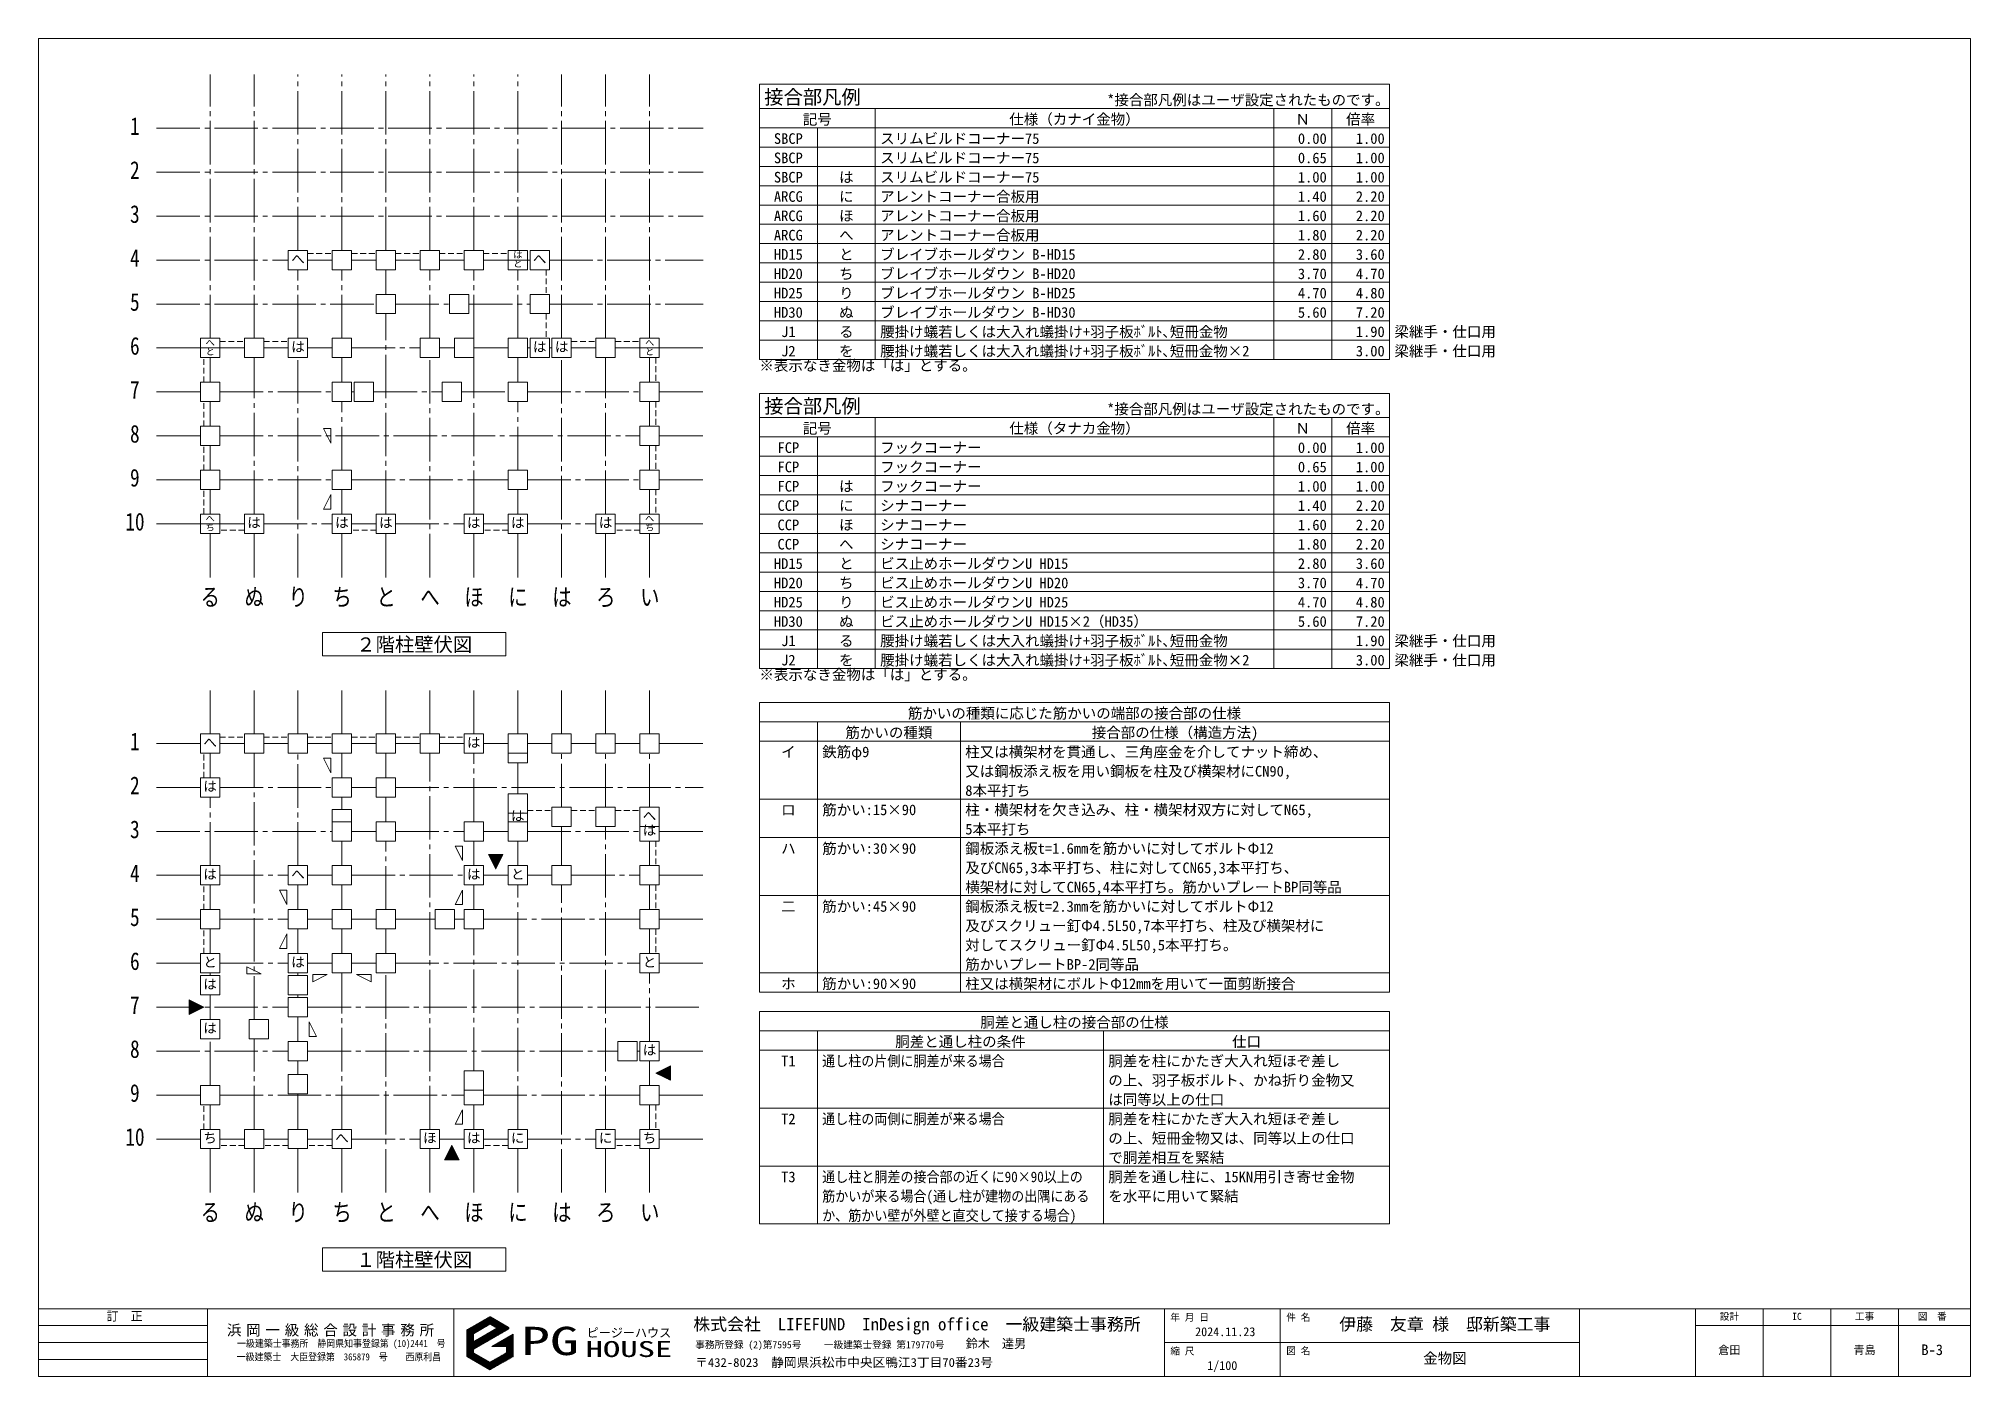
# Model space of a CAD drawing. Units: millimetres at full size, sheet at 1:100. Extents: x -20000 to 20000, y -13850 to 13850.
import ezdxf
from ezdxf.enums import TextEntityAlignment as Align

# ---------------------------------------------------------------- set-up
doc = ezdxf.new("R2010")
doc.units = ezdxf.units.MM
doc.header["$LTSCALE"] = 100
doc.linetypes.add('CHAIN2', pattern=[12, 9, -1, 1, -1])
doc.linetypes.add('DASHED1', pattern=[1.8, 1.2, -0.6])
for name, color, linetype, lineweight in [('0-5_建具', 7, 'Continuous', 13), ('2-9_ﾚｲﾔ-41', 7, 'Continuous', 13), ('3-7_家具点線', 7, 'Continuous', 13)]:
    doc.layers.add(name, color=color, linetype=linetype, lineweight=lineweight)
doc.layers.add('0-6_住設', color=4, linetype='Continuous')
doc.styles.add('ＭＳ ゴシック', font='')
doc.styles.get('ＭＳ ゴシック').set_extended_font_data('MS Gothic')

msp = doc.modelspace()

# ---------------------------------------------------------------- texts
at = {"layer": '0-5_建具', "color": 4, "style": 'ＭＳ ゴシック'}
for s, height, p in [('接合部凡例', 293.3, (-4975, 12405)), ('*接合部凡例はユーザ設定されたものです。', 219.9, (2125, 12405)), ('記号', 219.9, (-4175, 12005)), ('仕様（カナイ金物）', 219.9, (100, 12005)), ('Ｎ', 219.9, (6025, 12005)), ('倍率', 219.9, (7075, 12005)), ('SBCP', 219.9, (-4775, 11605)), ('スリムビルドコーナー75', 219.9, (-2575, 11605)), ('0.00', 219.9, (6075, 11605)), ('1.00', 219.9, (7275, 11605)), ('SBCP', 219.9, (-4775, 11205)), ('スリムビルドコーナー75', 219.9, (-2575, 11205)), ('0.65', 219.9, (6075, 11205)), ('1.00', 219.9, (7275, 11205)), ('SBCP', 219.9, (-4775, 10805)), ('は', 219.9, (-3425, 10805)), ('スリムビルドコーナー75', 219.9, (-2575, 10805)), ('1.00', 219.9, (6075, 10805)), ('1.00', 219.9, (7275, 10805)), ('ARCG', 219.9, (-4775, 10405)), ('に', 219.9, (-3425, 10405)), ('アレントコーナー合板用', 219.9, (-2575, 10405)), ('1.40', 219.9, (6075, 10405)), ('2.20', 219.9, (7275, 10405)), ('ARCG', 219.9, (-4775, 10005)), ('ほ', 219.9, (-3425, 10005)), ('アレントコーナー合板用', 219.9, (-2575, 10005)), ('1.60', 219.9, (6075, 10005)), ('2.20', 219.9, (7275, 10005)), ('ARCG', 219.9, (-4775, 9605)), ('へ', 219.9, (-3425, 9605)), ('アレントコーナー合板用', 219.9, (-2575, 9605)), ('1.80', 219.9, (6075, 9605)), ('2.20', 219.9, (7275, 9605)), ('HD15', 219.9, (-4775, 9205)), ('と', 219.9, (-3425, 9205)), ('ブレイブホールダウン B-HD15', 219.9, (-2575, 9205)), ('2.80', 219.9, (6075, 9205)), ('3.60', 219.9, (7275, 9205)), ('HD20', 219.9, (-4775, 8805)), ('ち', 219.9, (-3425, 8805)), ('ブレイブホールダウン B-HD20', 219.9, (-2575, 8805)), ('3.70', 219.9, (6075, 8805)), ('4.70', 219.9, (7275, 8805)), ('HD25', 219.9, (-4775, 8405)), ('り', 219.9, (-3425, 8405)), ('ブレイブホールダウン B-HD25', 219.9, (-2575, 8405)), ('4.70', 219.9, (6075, 8405)), ('4.80', 219.9, (7275, 8405)), ('HD30', 219.9, (-4775, 8005)), ('ぬ', 219.9, (-3425, 8005)), ('ブレイブホールダウン B-HD30', 219.9, (-2575, 8005)), ('5.60', 219.9, (6075, 8005)), ('7.20', 219.9, (7275, 8005)), ('J1', 219.9, (-4625, 7605)), ('る', 219.9, (-3425, 7605)), ('腰掛け蟻若しくは大入れ蟻掛け+羽子板ﾎﾞﾙﾄ､短冊金物', 219.9, (-2575, 7605)), ('1.90', 219.9, (7275, 7605)), ('梁継手・仕口用', 219.9, (8075, 7605)), ('※表示なき金物は「は」とする。', 219.9, (-5075, 6905)), ('J2', 219.9, (-4625, 7205)), ('を', 219.9, (-3425, 7205)), ('腰掛け蟻若しくは大入れ蟻掛け+羽子板ﾎﾞﾙﾄ､短冊金物×2', 219.9, (-2575, 7205)), ('3.00', 219.9, (7275, 7205)), ('梁継手・仕口用', 219.9, (8075, 7205)), ('接合部凡例', 293.3, (-4975, 6005)), ('*接合部凡例はユーザ設定されたものです。', 219.9, (2125, 6005)), ('記号', 219.9, (-4175, 5605)), ('仕様（タナカ金物）', 219.9, (100, 5605)), ('Ｎ', 219.9, (6025, 5605)), ('倍率', 219.9, (7075, 5605)), ('FCP', 219.9, (-4700, 5205)), ('フックコーナー', 219.9, (-2575, 5205)), ('0.00', 219.9, (6075, 5205)), ('1.00', 219.9, (7275, 5205)), ('FCP', 219.9, (-4700, 4805)), ('フックコーナー', 219.9, (-2575, 4805)), ('0.65', 219.9, (6075, 4805)), ('1.00', 219.9, (7275, 4805)), ('FCP', 219.9, (-4700, 4405)), ('は', 219.9, (-3425, 4405)), ('フックコーナー', 219.9, (-2575, 4405)), ('1.00', 219.9, (6075, 4405)), ('1.00', 219.9, (7275, 4405)), ('CCP', 219.9, (-4700, 4005)), ('に', 219.9, (-3425, 4005)), ('シナコーナー', 219.9, (-2575, 4005)), ('1.40', 219.9, (6075, 4005)), ('2.20', 219.9, (7275, 4005)), ('CCP', 219.9, (-4700, 3605)), ('ほ', 219.9, (-3425, 3605)), ('シナコーナー', 219.9, (-2575, 3605)), ('1.60', 219.9, (6075, 3605)), ('2.20', 219.9, (7275, 3605)), ('CCP', 219.9, (-4700, 3205)), ('へ', 219.9, (-3425, 3205)), ('シナコーナー', 219.9, (-2575, 3205)), ('1.80', 219.9, (6075, 3205)), ('2.20', 219.9, (7275, 3205)), ('HD15', 219.9, (-4775, 2805)), ('と', 219.9, (-3425, 2805)), ('ビス止めホールダウンU HD15', 219.9, (-2575, 2805)), ('2.80', 219.9, (6075, 2805)), ('3.60', 219.9, (7275, 2805)), ('HD20', 219.9, (-4775, 2405)), ('ち', 219.9, (-3425, 2405)), ('ビス止めホールダウンU HD20', 219.9, (-2575, 2405)), ('3.70', 219.9, (6075, 2405)), ('4.70', 219.9, (7275, 2405)), ('HD25', 219.9, (-4775, 2005)), ('り', 219.9, (-3425, 2005)), ('ビス止めホールダウンU HD25', 219.9, (-2575, 2005)), ('4.70', 219.9, (6075, 2005)), ('4.80', 219.9, (7275, 2005)), ('HD30', 219.9, (-4775, 1605)), ('ぬ', 219.9, (-3425, 1605)), ('ビス止めホールダウンU HD15×2（HD35）', 219.9, (-2575, 1605)), ('5.60', 219.9, (6075, 1605)), ('7.20', 219.9, (7275, 1605)), ('２階柱壁伏図', 293.3, (-13422.7, 1070)), ('J1', 219.9, (-4625, 1205)), ('る', 219.9, (-3425, 1205)), ('腰掛け蟻若しくは大入れ蟻掛け+羽子板ﾎﾞﾙﾄ､短冊金物', 219.9, (-2575, 1205)), ('1.90', 219.9, (7275, 1205)), ('梁継手・仕口用', 219.9, (8075, 1205)), ('※表示なき金物は「は」とする。', 219.9, (-5075, 505)), ('J2', 219.9, (-4625, 805)), ('を', 219.9, (-3425, 805)), ('腰掛け蟻若しくは大入れ蟻掛け+羽子板ﾎﾞﾙﾄ､短冊金物×2', 219.9, (-2575, 805)), ('3.00', 219.9, (7275, 805)), ('梁継手・仕口用', 219.9, (8075, 805)), ('筋かいの種類に応じた筋かいの端部の接合部の仕様', 219.9, (-2000, -295)), ('筋かいの種類', 219.9, (-3293.8, -695)), ('接合部の仕様（構造方法)', 219.9, (1806.3, -695)), ('イ', 219.9, (-4625, -1095)), ('鉄筋φ9', 219.9, (-3775, -1095)), ('柱又は横架材を貫通し、三角座金を介してナット締め、', 219.9, (-812.5, -1095)), ('又は鋼板添え板を用い鋼板を柱及び横架材にCN90,', 219.9, (-812.5, -1495)), ('8本平打ち', 219.9, (-812.5, -1895)), ('筋かい:15×90', 219.9, (-3775, -2295)), ('柱・横架材を欠き込み、柱・横架材双方に対してN65,', 219.9, (-812.5, -2295)), ('ロ', 219.9, (-4625, -2295)), ('5本平打ち', 219.9, (-812.5, -2695)), ('筋かい:30×90', 219.9, (-3775, -3095)), ('鋼板添え板t=1.6mmを筋かいに対してボルトΦ12', 219.9, (-812.5, -3095)), ('ハ', 219.9, (-4625, -3095)), ('及びCN65,3本平打ち、柱に対してCN65,3本平打ち、', 219.9, (-812.5, -3495)), ('横架材に対してCN65,4本平打ち。筋かいプレートBP同等品', 219.9, (-812.5, -3895)), ('筋かい:45×90', 219.9, (-3775, -4295)), ('鋼板添え板t=2.3mmを筋かいに対してボルトΦ12', 219.9, (-812.5, -4295)), ('二', 219.9, (-4625, -4295)), ('及びスクリュー釘Φ4.5L50,7本平打ち、柱及び横架材に', 219.9, (-812.5, -4695)), ('対してスクリュー釘Φ4.5L50,5本平打ち。', 219.9, (-812.5, -5095)), ('筋かいプレートBP-2同等品', 219.9, (-812.5, -5495)), ('ホ', 219.9, (-4625, -5895)), ('筋かい:90×90', 219.9, (-3775, -5895)), ('柱又は横架材にボルトΦ12mmを用いて一面剪断接合', 219.9, (-812.5, -5895)), ('胴差と通し柱の接合部の仕様', 219.9, (-500, -6695)), ('胴差と通し柱の条件', 219.9, (-2262.5, -7095)), ('仕口', 219.9, (4712.5, -7095)), ('胴差を柱にかたぎ大入れ短ほぞ差し', 219.9, (2150, -7495)), ('T1', 219.9, (-4625, -7495)), ('の上、羽子板ボルト、かね折り金物又', 219.9, (2150, -7895)), ('は同等以上の仕口', 219.9, (2150, -8295)), ('胴差を柱にかたぎ大入れ短ほぞ差し', 219.9, (2150, -8695)), ('T2', 219.9, (-4625, -8695)), ('の上、短冊金物又は、同等以上の仕口', 219.9, (2150, -9095)), ('で胴差相互を緊結', 219.9, (2150, -9495)), ('胴差を通し柱に、15KN用引き寄せ金物', 219.9, (2150, -9895)), ('T3', 219.9, (-4625, -9895)), ('を水平に用いて緊結', 219.9, (2150, -10295)), ('１階柱壁伏図', 293.3, (-13422.7, -11670))]:
    msp.add_text(s, height=height, dxfattribs=at).set_placement(p, align=Align.BOTTOM_LEFT)
at = {"layer": '0-5_建具', "style": 'ＭＳ ゴシック', "width": 0.8}
for s, p in [('1', (-18107.7, 11745)), ('2', (-18107.7, 10835)), ('3', (-18107.7, 9925)), ('4', (-18107.7, 9015)), ('5', (-18107.7, 8105)), ('6', (-18107.7, 7195)), ('7', (-18107.7, 6285)), ('8', (-18107.7, 5375)), ('9', (-18107.7, 4465)), ('10', (-18205.3, 3555)), ('る', (-16645.3, 1995)), ('ぬ', (-15735.3, 1995)), ('り', (-14825.3, 1995)), ('ち', (-13915.3, 1995)), ('と', (-13005.3, 1995)), ('へ', (-12095.3, 1995)), ('ほ', (-11185.3, 1995)), ('に', (-10275.3, 1995)), ('は', (-9365.3, 1995)), ('ろ', (-8455.3, 1995)), ('い', (-7545.3, 1995)), ('1', (-18107.7, -995)), ('2', (-18107.7, -1905)), ('3', (-18107.7, -2815)), ('4', (-18107.7, -3725)), ('5', (-18107.7, -4635)), ('6', (-18107.7, -5545)), ('7', (-18107.7, -6455)), ('8', (-18107.7, -7365)), ('9', (-18107.7, -8275)), ('10', (-18205.3, -9185)), ('る', (-16645.3, -10745)), ('ぬ', (-15735.3, -10745)), ('り', (-14825.3, -10745)), ('ち', (-13915.3, -10745)), ('と', (-13005.3, -10745)), ('へ', (-12095.3, -10745)), ('ほ', (-11185.3, -10745)), ('に', (-10275.3, -10745)), ('は', (-9365.3, -10745)), ('ろ', (-8455.3, -10745)), ('い', (-7545.3, -10745))]:
    msp.add_text(s, height=366.6, dxfattribs=at).set_placement(p, align=Align.BOTTOM_LEFT)
at = {"layer": '0-5_建具', "color": 3, "style": 'ＭＳ ゴシック'}
for s, height, p in [('へ', 205.3, (-14770, 9125)), ('は', 136.9, (-10173.3, 9265)), ('と', 136.9, (-10173.3, 9078.3)), ('へ', 205.3, (-9765, 9125)), ('へ', 136.9, (-16543.3, 7445)), ('へ', 136.9, (-7443.3, 7445)), ('と', 136.9, (-16543.3, 7258.3)), ('は', 205.3, (-14770, 7305)), ('は', 205.3, (-9765, 7305)), ('は', 205.3, (-9310, 7305)), ('と', 136.9, (-7443.3, 7258.3)), ('へ', 136.9, (-16543.3, 3805)), ('ち', 136.9, (-16543.3, 3618.3)), ('は', 205.3, (-15680, 3665)), ('は', 205.3, (-13860, 3665)), ('は', 205.3, (-12950, 3665)), ('は', 205.3, (-11130, 3665)), ('は', 205.3, (-10220, 3665)), ('は', 205.3, (-8400, 3665)), ('へ', 136.9, (-7443.3, 3805)), ('ち', 136.9, (-7443.3, 3618.3)), ('へ', 205.3, (-16590, -885)), ('は', 205.3, (-11130, -885)), ('は', 205.3, (-16590, -1795)), ('は', 205.3, (-10220, -2405)), ('へ', 205.3, (-7490, -2405)), ('は', 205.3, (-7490, -2705)), ('は', 205.3, (-16590, -3615)), ('へ', 205.3, (-14770, -3615)), ('は', 205.3, (-11130, -3615)), ('と', 205.3, (-10220, -3615)), ('と', 205.3, (-16590, -5435)), ('は', 205.3, (-14770, -5435)), ('と', 205.3, (-7490, -5435)), ('は', 205.3, (-16590, -5890)), ('は', 205.3, (-16590, -6800)), ('は', 205.3, (-7490, -7255)), ('ち', 205.3, (-16590, -9075)), ('ほ', 205.3, (-12040, -9075)), ('は', 205.3, (-11130, -9075)), ('ち', 205.3, (-7490, -9075)), ('へ', 205.3, (-13860, -9075)), ('に', 205.3, (-10220, -9075)), ('に', 205.3, (-8400, -9075))]:
    msp.add_text(s, height=height, dxfattribs=at).set_placement(p, align=Align.BOTTOM_LEFT)
at = {"layer": '0-5_建具', "color": 4, "style": 'ＭＳ ゴシック', "width": 0.9}
for s, p in [('通し柱の片側に胴差が来る場合', (-3775, -7495)), ('通し柱の両側に胴差が来る場合', (-3775, -8695)), ('通し柱と胴差の接合部の近くに90×90以上の', (-3775, -9895)), ('筋かいが来る場合(通し柱が建物の出隅にある', (-3775, -10295)), ('か、筋かい壁が外壁と直交して接する場合)', (-3775, -10695))]:
    msp.add_text(s, height=219.9, dxfattribs=at).set_placement(p, align=Align.BOTTOM_LEFT)
at = {"layer": '0-6_住設', "style": 'ＭＳ ゴシック'}
for s, height, p in [('伊藤\u3000友章 様\u3000邸新築工事', 256.6, (6932.2, -12975)), ('2024.11.23', 183.3, (3947.5, -13072.4)), ('B-3', 219.9, (18985, -13475)), ('1/100', 183.3, (4197.5, -13772.4)), ('金物図', 219.9, (8670, -13650))]:
    msp.add_text(s, height=height, dxfattribs=at).set_placement(p, align=Align.BOTTOM_LEFT)
at = {"layer": '2-9_ﾚｲﾔ-41', "style": 'ＭＳ ゴシック'}
for s, height, p in [('株式会社\u3000LIFEFUND\u3000InDesign office\u3000一級建築士事務所', 256.6, (-6444.6, -12975.2)), ('ピージーハウス', 183.3, (-8651.8, -13095.1)), ('事務所登録 (2)第7595号', 146.6, (-6403.7, -13312.1)), ('一級建築士登録 第179770号', 146.6, (-3740, -13312.1)), ('鈴木\u3000達男', 183.3, (-803, -13319.3))]:
    msp.add_text(s, height=height, dxfattribs=at).set_placement(p, align=Align.BOTTOM_LEFT)
for s, height, width, p in [('PG', 586.5, 1.5, (-10009.8, -13585.7)), ('HOUSE', 329.9, 1.6, (-8674.3, -13548.2)), ('〒432-8023\u3000静岡県浜松市中央区鴨江3丁目70番23号', 183.3, 1.05, (-6404.3, -13708.8))]:
    msp.add_text(s, height=height, dxfattribs=dict(at, width=width)).set_placement(p, align=Align.BOTTOM_LEFT)
at = {"layer": '3-7_家具点線', "style": 'ＭＳ ゴシック'}
for s, height, p in [('訂\u3000正', 183.3, (-18595, -12750)), ('年 月 日', 146.6, (3434.4, -12744.7)), ('件 名', 146.6, (5834.4, -12744.7)), ('設計', 146.6, (14810, -12725)), ('IC', 146.6, (16310, -12725)), ('工事', 146.6, (17610, -12725)), ('図\u3000番', 146.6, (18910, -12725)), ('倉田', 168.6, (14780, -13440)), ('青島', 168.6, (17580, -13440)), ('縮 尺', 146.6, (3434.4, -13444.7)), ('図 名', 146.6, (5835.1, -13438.2))]:
    msp.add_text(s, height=height, dxfattribs=at).set_placement(p, align=Align.BOTTOM_LEFT)
at = {"layer": '3-7_家具点線', "style": 'ＭＳ ゴシック', "width": 0.9}
for s, p in [('一級建築士事務所\u3000静岡県知事登録第 (10)2441\u3000号', (-15890.7, -13286.1)), ('一級建築士\u3000大臣登録第\u3000365879\u3000号\u3000\u3000西原利昌', (-15897.5, -13563.3))]:
    msp.add_text(s, height=146.6, dxfattribs=at).set_placement(p, align=Align.BOTTOM_LEFT)
at = {"layer": '3-7_家具点線', "insert": (-16100.7, -13026.6), "char_height": 219.9, "attachment_point": 7, "style": 'ＭＳ ゴシック'}
msp.add_mtext('\\T1.33;浜岡一級総合設計事務所', dxfattribs=at)

# ---------------------------------------------------------------- linework, layer by layer
at = {"layer": '0-5_建具', "color": 4, "linetype": 'CHAIN2', "lineweight": 5}
for p, q in [((-16450, 7645), (-16450, 13105)), ((-15540, 7645), (-15540, 13105)), ((-14630, 9465), (-14630, 13105)), ((-13720, 9465), (-13720, 13105)), ((-12810, 9465), (-12810, 13105)), ((-11900, 9465), (-11900, 13105)), ((-10990, 9465), (-10990, 13105)), ((-10080, 9465), (-10080, 13105)), ((-9170, 7645), (-9170, 13105)), ((-8260, 7645), (-8260, 13105)), ((-7350, 7645), (-7350, 13105)), ((-17560, 11995), (-6240, 11995)), ((-17560, 11085), (-6240, 11085)), ((-17560, 10175), (-6240, 10175)), ((-17560, 9265), (-14830, 9265)), ((-14430, 9265), (-13920, 9265)), ((-13520, 9265), (-13010, 9265)), ((-12610, 9265), (-12100, 9265)), ((-11700, 9265), (-11190, 9265)), ((-10790, 9265), (-10280, 9265)), ((-9880, 9265), (-9825, 9265)), ((-9425, 9265), (-6240, 9265)), ((-14630, 7645), (-14630, 9065)), ((-13720, 7645), (-13720, 9065)), ((-12810, 8555), (-12810, 9065)), ((-11900, 7645), (-11900, 9065)), ((-10990, 7645), (-10990, 9065)), ((-10080, 7645), (-10080, 9065)), ((-17560, 8355), (-13010, 8355)), ((-12810, 4005), (-12810, 8155)), ((-12610, 8355), (-11490, 8355)), ((-11090, 8355), (-9825, 8355)), ((-9425, 8355), (-6240, 8355)), ((-17560, 7445), (-16650, 7445)), ((-16450, 6735), (-16450, 7245)), ((-16250, 7445), (-15740, 7445)), ((-15540, 4005), (-15540, 7245)), ((-15340, 7445), (-14830, 7445)), ((-14630, 2695), (-14630, 7245)), ((-14430, 7445), (-13920, 7445)), ((-13720, 6735), (-13720, 7245)), ((-13520, 7445), (-12100, 7445)), ((-11900, 2695), (-11900, 7245)), ((-11700, 7445), (-11390, 7445)), ((-10990, 7445), (-10280, 7445)), ((-10990, 4005), (-10990, 7245)), ((-10080, 6735), (-10080, 7245)), ((-9880, 7445), (-9825, 7445)), ((-9425, 7445), (-9370, 7445)), ((-9170, 2695), (-9170, 7245)), ((-8970, 7445), (-8460, 7445)), ((-8260, 4005), (-8260, 7245)), ((-8060, 7445), (-7550, 7445)), ((-7350, 6735), (-7350, 7245)), ((-7150, 7445), (-6240, 7445)), ((-17560, 6535), (-16650, 6535)), ((-16250, 6535), (-13920, 6535)), ((-13520, 6535), (-13465, 6535)), ((-13065, 6535), (-11645, 6535)), ((-11245, 6535), (-10280, 6535)), ((-9880, 6535), (-7550, 6535)), ((-7150, 6535), (-6240, 6535)), ((-16450, 5825), (-16450, 6335)), ((-13720, 4915), (-13720, 6335)), ((-10080, 4915), (-10080, 6335)), ((-7350, 5825), (-7350, 6335)), ((-17560, 5625), (-16650, 5625)), ((-16250, 5625), (-7550, 5625)), ((-7150, 5625), (-6240, 5625)), ((-16450, 4915), (-16450, 5425)), ((-7350, 4915), (-7350, 5425)), ((-17560, 4715), (-16650, 4715)), ((-16450, 4005), (-16450, 4515)), ((-16250, 4715), (-13920, 4715)), ((-13720, 4005), (-13720, 4515)), ((-13520, 4715), (-10280, 4715)), ((-10080, 4005), (-10080, 4515)), ((-9880, 4715), (-7550, 4715)), ((-7350, 4005), (-7350, 4515)), ((-7150, 4715), (-6240, 4715)), ((-17560, 3805), (-16650, 3805)), ((-16450, 2695), (-16450, 3605)), ((-16250, 3805), (-15740, 3805)), ((-15540, 2695), (-15540, 3605)), ((-15340, 3805), (-13920, 3805)), ((-13720, 2695), (-13720, 3605)), ((-13520, 3805), (-13010, 3805)), ((-12810, 2695), (-12810, 3605)), ((-12610, 3805), (-11190, 3805)), ((-10990, 2695), (-10990, 3605)), ((-10790, 3805), (-10280, 3805)), ((-10080, 2695), (-10080, 3605)), ((-9880, 3805), (-8460, 3805)), ((-8260, 2695), (-8260, 3605)), ((-8060, 3805), (-7550, 3805)), ((-7350, 2695), (-7350, 3605)), ((-7150, 3805), (-6240, 3805)), ((-16450, -545), (-16450, 365)), ((-15540, -545), (-15540, 365)), ((-14630, -545), (-14630, 365)), ((-13720, -545), (-13720, 365)), ((-12810, -545), (-12810, 365)), ((-11900, -545), (-11900, 365)), ((-10990, -545), (-10990, 365)), ((-10080, -545), (-10080, 365)), ((-9170, -545), (-9170, 365)), ((-8260, -545), (-8260, 365)), ((-7350, -545), (-7350, 365)), ((-17560, -745), (-16650, -745)), ((-16250, -745), (-15740, -745)), ((-15340, -745), (-14830, -745)), ((-14430, -745), (-13920, -745)), ((-13520, -745), (-13010, -745)), ((-12610, -745), (-12100, -745)), ((-11700, -745), (-11190, -745)), ((-10790, -745), (-10280, -745)), ((-9880, -745), (-9370, -745)), ((-8970, -745), (-8460, -745)), ((-8060, -745), (-7550, -745)), ((-7150, -745), (-6240, -745)), ((-16450, -1455), (-16450, -945)), ((-15540, -6460), (-15540, -945)), ((-14630, -3275), (-14630, -945)), ((-13720, -1455), (-13720, -945)), ((-12810, -1455), (-12810, -945)), ((-11900, -8735), (-11900, -945)), ((-10990, -2365), (-10990, -945)), ((-10080, -1785), (-10080, -1145)), ((-9170, -2065), (-9170, -945)), ((-8260, -2065), (-8260, -945)), ((-7350, -2065), (-7350, -945)), ((-17560, -1655), (-16650, -1655)), ((-16450, -3275), (-16450, -1855)), ((-16250, -1655), (-13920, -1655)), ((-13720, -2115), (-13720, -1855)), ((-13520, -1655), (-13010, -1655)), ((-12810, -2365), (-12810, -1855)), ((-12610, -1655), (-6240, -1655)), ((-17560, -2565), (-13920, -2565)), ((-13720, -3275), (-13720, -2765)), ((-13520, -2565), (-13010, -2565)), ((-12810, -4185), (-12810, -2765)), ((-12610, -2565), (-11190, -2565)), ((-10990, -3275), (-10990, -2765)), ((-10790, -2565), (-10280, -2565)), ((-10080, -3275), (-10080, -2765)), ((-9880, -2565), (-7550, -2565)), ((-9170, -3275), (-9170, -2465)), ((-8260, -8735), (-8260, -2465)), ((-7350, -3275), (-7350, -2765)), ((-7150, -2565), (-6240, -2565)), ((-17560, -3475), (-16650, -3475)), ((-16250, -3475), (-14830, -3475)), ((-14430, -3475), (-13920, -3475)), ((-13520, -3475), (-11190, -3475)), ((-10790, -3475), (-10280, -3475)), ((-9880, -3475), (-9370, -3475)), ((-8970, -3475), (-7550, -3475)), ((-7150, -3475), (-6240, -3475)), ((-16450, -4185), (-16450, -3675)), ((-14630, -4185), (-14630, -3675)), ((-13720, -4185), (-13720, -3675)), ((-10990, -4185), (-10990, -3675)), ((-10080, -8735), (-10080, -3675)), ((-9170, -10045), (-9170, -3675)), ((-7350, -4185), (-7350, -3675)), ((-17560, -4385), (-16650, -4385)), ((-16250, -4385), (-14830, -4385)), ((-14430, -4385), (-13920, -4385)), ((-13520, -4385), (-13010, -4385)), ((-12610, -4385), (-11790, -4385)), ((-11390, -4385), (-11190, -4385)), ((-10790, -4385), (-7550, -4385)), ((-7150, -4385), (-6240, -4385)), ((-16450, -5095), (-16450, -4585)), ((-14630, -5095), (-14630, -4585)), ((-13720, -5095), (-13720, -4585)), ((-12810, -5095), (-12810, -4585)), ((-10990, -7525), (-10990, -4585)), ((-7350, -5095), (-7350, -4585)), ((-17560, -5295), (-16650, -5295)), ((-16450, -5550), (-16450, -5495)), ((-16250, -5295), (-14830, -5295)), ((-14630, -5550), (-14630, -5495)), ((-14430, -5295), (-13920, -5295)), ((-13720, -8735), (-13720, -5495)), ((-13520, -5295), (-13010, -5295)), ((-12810, -10045), (-12810, -5495)), ((-12610, -5295), (-7550, -5295)), ((-7350, -6915), (-7350, -5495)), ((-7150, -5295), (-6240, -5295)), ((-16450, -6460), (-16450, -5950)), ((-14630, -6005), (-14630, -5950)), ((-17560, -6205), (-14830, -6205)), ((-14430, -6205), (-6240, -6205)), ((-14630, -6915), (-14630, -6405)), ((-17560, -7115), (-14830, -7115)), ((-16450, -7825), (-16450, -6860)), ((-15540, -8735), (-15540, -6860)), ((-14430, -7115), (-8005, -7115)), ((-7605, -7115), (-7550, -7115)), ((-7150, -7115), (-6240, -7115)), ((-14630, -7597.5), (-14630, -7315)), ((-7350, -7825), (-7350, -7315)), ((-14630, -8735), (-14630, -7997.5)), ((-17560, -8025), (-16650, -8025)), ((-16450, -8735), (-16450, -8225)), ((-16250, -8025), (-11190, -8025)), ((-10990, -8735), (-10990, -8225)), ((-10790, -8025), (-7550, -8025)), ((-7350, -8735), (-7350, -8225)), ((-7150, -8025), (-6240, -8025)), ((-17560, -8935), (-16650, -8935)), ((-16450, -10045), (-16450, -9135)), ((-16250, -8935), (-15740, -8935)), ((-15540, -10045), (-15540, -9135)), ((-15340, -8935), (-14830, -8935)), ((-14630, -10045), (-14630, -9135)), ((-14430, -8935), (-13920, -8935)), ((-13720, -10045), (-13720, -9135)), ((-13520, -8935), (-12100, -8935)), ((-11900, -10045), (-11900, -9135)), ((-11700, -8935), (-11190, -8935)), ((-10990, -10045), (-10990, -9135)), ((-10790, -8935), (-10280, -8935)), ((-10080, -10045), (-10080, -9135)), ((-9880, -8935), (-8460, -8935)), ((-8260, -10045), (-8260, -9135)), ((-8060, -8935), (-7550, -8935)), ((-7350, -10045), (-7350, -9135)), ((-7150, -8935), (-6240, -8935))]:
    msp.add_line(p, q, dxfattribs=at)
at = {"layer": '0-5_建具', "color": 4, "lineweight": 5}
for p, q in [((-5075, 12405), (7975, 12405)), ((-2675, 12405), (-2675, 7205)), ((5575, 12405), (5575, 7205)), ((6775, 12405), (6775, 7205)), ((-5075, 12005), (7975, 12005)), ((-3875, 12005), (-3875, 7205)), ((-5075, 11605), (7975, 11605)), ((-5075, 11205), (7975, 11205)), ((-5075, 10805), (7975, 10805)), ((-5075, 10405), (7975, 10405)), ((-5075, 10005), (7975, 10005)), ((-5075, 9605), (7975, 9605)), ((-5075, 9205), (7975, 9205)), ((-5075, 8805), (7975, 8805)), ((-5075, 8405), (7975, 8405)), ((-5075, 8005), (7975, 8005)), ((-5075, 7605), (7975, 7605)), ((-5075, 6005), (7975, 6005)), ((-2675, 6005), (-2675, 805)), ((5575, 6005), (5575, 805)), ((6775, 6005), (6775, 805)), ((-5075, 5605), (7975, 5605)), ((-3875, 5605), (-3875, 805)), ((-5075, 5205), (7975, 5205)), ((-5075, 4805), (7975, 4805)), ((-5075, 4405), (7975, 4405)), ((-5075, 4005), (7975, 4005)), ((-5075, 3605), (7975, 3605)), ((-5075, 3205), (7975, 3205)), ((-5075, 2805), (7975, 2805)), ((-5075, 2405), (7975, 2405)), ((-5075, 2005), (7975, 2005)), ((-5075, 1605), (7975, 1605)), ((-5075, 1205), (7975, 1205)), ((-5075, -295), (7975, -295)), ((-3875, -295), (-3875, -5895)), ((-912.5, -295), (-912.5, -5895)), ((-5075, -695), (7975, -695)), ((-5075, -1895), (7975, -1895)), ((-5075, -2695), (7975, -2695)), ((-5075, -3895), (7975, -3895)), ((-5075, -5495), (7975, -5495)), ((-5075, -6695), (7975, -6695)), ((-3875, -10695), (-3875, -6695)), ((2050, -10695), (2050, -6695)), ((-5075, -7095), (7975, -7095)), ((-5075, -8295), (7975, -8295)), ((-5075, -9495), (7975, -9495))]:
    msp.add_line(p, q, dxfattribs=at)
at = {"layer": '0-5_建具', "linetype": 'DASHED1'}
for p, q in [((-14430, 9397.5), (-13920, 9397.5)), ((-13520, 9397.5), (-13010, 9397.5)), ((-12610, 9397.5), (-12100, 9397.5)), ((-11700, 9397.5), (-11190, 9397.5)), ((-10790, 9397.5), (-10280, 9397.5)), ((-9492.5, 9065), (-9492.5, 8555)), ((-9492.5, 8155), (-9492.5, 7645)), ((-16582.5, 6735), (-16582.5, 7245)), ((-16250, 7577.5), (-15740, 7577.5)), ((-15340, 7577.5), (-14830, 7577.5)), ((-8970, 7577.5), (-8460, 7577.5)), ((-8060, 7577.5), (-7550, 7577.5)), ((-7217.5, 7245), (-7217.5, 6735)), ((-16582.5, 5825), (-16582.5, 6335)), ((-7217.5, 6335), (-7217.5, 5825)), ((-16582.5, 4915), (-16582.5, 5425)), ((-7217.5, 5425), (-7217.5, 4915)), ((-16582.5, 4005), (-16582.5, 4515)), ((-7217.5, 4515), (-7217.5, 4005)), ((-15740, 3672.5), (-16250, 3672.5)), ((-13010, 3672.5), (-13520, 3672.5)), ((-10280, 3672.5), (-10790, 3672.5)), ((-7550, 3672.5), (-8060, 3672.5)), ((-16250, -612.5), (-15740, -612.5)), ((-15340, -612.5), (-14830, -612.5)), ((-14430, -612.5), (-13920, -612.5)), ((-13520, -612.5), (-13010, -612.5)), ((-12610, -612.5), (-12100, -612.5)), ((-11700, -612.5), (-11190, -612.5)), ((-16582.5, -1455), (-16582.5, -945)), ((-9880, -2132.5), (-9370, -2132.5)), ((-8970, -2132.5), (-8460, -2132.5)), ((-8060, -2132.5), (-7550, -2132.5)), ((-7217.5, -2765), (-7217.5, -3275)), ((-16582.5, -4185), (-16582.5, -3675)), ((-7217.5, -3675), (-7217.5, -4185)), ((-16582.5, -5095), (-16582.5, -4585)), ((-7217.5, -4585), (-7217.5, -5095)), ((-16582.5, -8735), (-16582.5, -8225)), ((-7217.5, -8225), (-7217.5, -8735)), ((-15740, -9067.5), (-16250, -9067.5)), ((-14830, -9067.5), (-15340, -9067.5)), ((-13920, -9067.5), (-14430, -9067.5)), ((-10280, -9067.5), (-10790, -9067.5)), ((-7550, -9067.5), (-8060, -9067.5))]:
    msp.add_line(p, q, dxfattribs=at)
at = {"layer": '0-5_建具'}
for p, q in [((-10280, 9265), (-9880, 9265)), ((-16650, 7445), (-16250, 7445)), ((-7550, 7445), (-7150, 7445)), ((-16650, 3805), (-16250, 3805)), ((-7550, 3805), (-7150, 3805)), ((-10280, -1145), (-10280, -945)), ((-10280, -2365), (-10280, -2185)), ((-9880, -2185), (-9880, -2365)), ((-7150, -2465), (-7150, -2765)), ((-10682.5, -3047.5), (-10387.5, -3047.5)), ((-10682.5, -3047.5), (-10387.5, -3047.5)), ((-10680, -3052.5), (-10390, -3052.5)), ((-10680, -3052.5), (-10390, -3052.5)), ((-10677.5, -3057.5), (-10392.5, -3057.5)), ((-10677.5, -3057.5), (-10392.5, -3057.5)), ((-10675, -3062.5), (-10395, -3062.5)), ((-10675, -3062.5), (-10395, -3062.5)), ((-10672.5, -3067.5), (-10397.5, -3067.5)), ((-10672.5, -3067.5), (-10397.5, -3067.5)), ((-10670, -3072.5), (-10400, -3072.5)), ((-10670, -3072.5), (-10400, -3072.5)), ((-10667.5, -3077.5), (-10402.5, -3077.5)), ((-10667.5, -3077.5), (-10402.5, -3077.5)), ((-10665, -3082.5), (-10405, -3082.5)), ((-10665, -3082.5), (-10405, -3082.5)), ((-10662.5, -3087.5), (-10407.5, -3087.5)), ((-10662.5, -3087.5), (-10407.5, -3087.5)), ((-10660, -3092.5), (-10410, -3092.5)), ((-10660, -3092.5), (-10410, -3092.5)), ((-10657.5, -3097.5), (-10412.5, -3097.5)), ((-10657.5, -3097.5), (-10412.5, -3097.5)), ((-10655, -3102.5), (-10415, -3102.5)), ((-10655, -3102.5), (-10415, -3102.5)), ((-10652.5, -3107.5), (-10417.5, -3107.5)), ((-10652.5, -3107.5), (-10417.5, -3107.5)), ((-10650, -3112.5), (-10420, -3112.5)), ((-10650, -3112.5), (-10420, -3112.5)), ((-10647.5, -3117.5), (-10422.5, -3117.5)), ((-10647.5, -3117.5), (-10422.5, -3117.5)), ((-10645, -3122.5), (-10425, -3122.5)), ((-10645, -3122.5), (-10425, -3122.5)), ((-10642.5, -3127.5), (-10427.5, -3127.5)), ((-10642.5, -3127.5), (-10427.5, -3127.5)), ((-10640, -3132.5), (-10430, -3132.5)), ((-10640, -3132.5), (-10430, -3132.5)), ((-10637.5, -3137.5), (-10432.5, -3137.5)), ((-10637.5, -3137.5), (-10432.5, -3137.5)), ((-10635, -3142.5), (-10435, -3142.5)), ((-10635, -3142.5), (-10435, -3142.5)), ((-10632.5, -3147.5), (-10437.5, -3147.5)), ((-10632.5, -3147.5), (-10437.5, -3147.5)), ((-10630, -3152.5), (-10440, -3152.5)), ((-10630, -3152.5), (-10440, -3152.5)), ((-10627.5, -3157.5), (-10442.5, -3157.5)), ((-10627.5, -3157.5), (-10442.5, -3157.5)), ((-10625, -3162.5), (-10445, -3162.5)), ((-10625, -3162.5), (-10445, -3162.5)), ((-10622.5, -3167.5), (-10447.5, -3167.5)), ((-10622.5, -3167.5), (-10447.5, -3167.5)), ((-10620, -3172.5), (-10450, -3172.5)), ((-10620, -3172.5), (-10450, -3172.5)), ((-10617.5, -3177.5), (-10452.5, -3177.5)), ((-10617.5, -3177.5), (-10452.5, -3177.5)), ((-10615, -3182.5), (-10455, -3182.5)), ((-10615, -3182.5), (-10455, -3182.5)), ((-10612.5, -3187.5), (-10457.5, -3187.5)), ((-10612.5, -3187.5), (-10457.5, -3187.5)), ((-10610, -3192.5), (-10460, -3192.5)), ((-10610, -3192.5), (-10460, -3192.5)), ((-10607.5, -3197.5), (-10462.5, -3197.5)), ((-10607.5, -3197.5), (-10462.5, -3197.5)), ((-10605, -3202.5), (-10465, -3202.5)), ((-10605, -3202.5), (-10465, -3202.5)), ((-10602.5, -3207.5), (-10467.5, -3207.5)), ((-10602.5, -3207.5), (-10467.5, -3207.5)), ((-10600, -3212.5), (-10470, -3212.5)), ((-10600, -3212.5), (-10470, -3212.5)), ((-10597.5, -3217.5), (-10472.5, -3217.5)), ((-10597.5, -3217.5), (-10472.5, -3217.5)), ((-10595, -3222.5), (-10475, -3222.5)), ((-10595, -3222.5), (-10475, -3222.5)), ((-10592.5, -3227.5), (-10477.5, -3227.5)), ((-10592.5, -3227.5), (-10477.5, -3227.5)), ((-10590, -3232.5), (-10480, -3232.5)), ((-10590, -3232.5), (-10480, -3232.5)), ((-10587.5, -3237.5), (-10482.5, -3237.5)), ((-10587.5, -3237.5), (-10482.5, -3237.5)), ((-10585, -3242.5), (-10485, -3242.5)), ((-10585, -3242.5), (-10485, -3242.5)), ((-10582.5, -3247.5), (-10487.5, -3247.5)), ((-10582.5, -3247.5), (-10487.5, -3247.5)), ((-10580, -3252.5), (-10490, -3252.5)), ((-10580, -3252.5), (-10490, -3252.5)), ((-10577.5, -3257.5), (-10492.5, -3257.5)), ((-10577.5, -3257.5), (-10492.5, -3257.5)), ((-10575, -3262.5), (-10495, -3262.5)), ((-10575, -3262.5), (-10495, -3262.5)), ((-10572.5, -3267.5), (-10497.5, -3267.5)), ((-10572.5, -3267.5), (-10497.5, -3267.5)), ((-10570, -3272.5), (-10500, -3272.5)), ((-10570, -3272.5), (-10500, -3272.5)), ((-10567.5, -3277.5), (-10502.5, -3277.5)), ((-10567.5, -3277.5), (-10502.5, -3277.5)), ((-10565, -3282.5), (-10505, -3282.5)), ((-10565, -3282.5), (-10505, -3282.5)), ((-10562.5, -3287.5), (-10507.5, -3287.5)), ((-10562.5, -3287.5), (-10507.5, -3287.5)), ((-10560, -3292.5), (-10510, -3292.5)), ((-10560, -3292.5), (-10510, -3292.5)), ((-10557.5, -3297.5), (-10512.5, -3297.5)), ((-10557.5, -3297.5), (-10512.5, -3297.5)), ((-10555, -3302.5), (-10515, -3302.5)), ((-10555, -3302.5), (-10515, -3302.5)), ((-10552.5, -3307.5), (-10517.5, -3307.5)), ((-10552.5, -3307.5), (-10517.5, -3307.5)), ((-10550, -3312.5), (-10520, -3312.5)), ((-10550, -3312.5), (-10520, -3312.5)), ((-10547.5, -3317.5), (-10522.5, -3317.5)), ((-10547.5, -3317.5), (-10522.5, -3317.5)), ((-10545, -3322.5), (-10525, -3322.5)), ((-10545, -3322.5), (-10525, -3322.5)), ((-10542.5, -3327.5), (-10527.5, -3327.5)), ((-10542.5, -3327.5), (-10527.5, -3327.5)), ((-10540, -3332.5), (-10530, -3332.5)), ((-10540, -3332.5), (-10530, -3332.5)), ((-10537.5, -3337.5), (-10532.5, -3337.5)), ((-10537.5, -3337.5), (-10532.5, -3337.5)), ((-16877.5, -6352.5), (-16877.5, -6057.5)), ((-16877.5, -6352.5), (-16877.5, -6057.5)), ((-16872.5, -6350), (-16872.5, -6060)), ((-16872.5, -6350), (-16872.5, -6060)), ((-16867.5, -6347.5), (-16867.5, -6062.5)), ((-16867.5, -6347.5), (-16867.5, -6062.5)), ((-16862.5, -6345), (-16862.5, -6065)), ((-16862.5, -6345), (-16862.5, -6065)), ((-16857.5, -6342.5), (-16857.5, -6067.5)), ((-16857.5, -6342.5), (-16857.5, -6067.5)), ((-16852.5, -6340), (-16852.5, -6070)), ((-16852.5, -6340), (-16852.5, -6070)), ((-16847.5, -6337.5), (-16847.5, -6072.5)), ((-16847.5, -6337.5), (-16847.5, -6072.5)), ((-16842.5, -6335), (-16842.5, -6075)), ((-16842.5, -6335), (-16842.5, -6075)), ((-16837.5, -6332.5), (-16837.5, -6077.5)), ((-16837.5, -6332.5), (-16837.5, -6077.5)), ((-16832.5, -6330), (-16832.5, -6080)), ((-16832.5, -6330), (-16832.5, -6080)), ((-16827.5, -6327.5), (-16827.5, -6082.5)), ((-16827.5, -6327.5), (-16827.5, -6082.5)), ((-16822.5, -6325), (-16822.5, -6085)), ((-16822.5, -6325), (-16822.5, -6085)), ((-16817.5, -6322.5), (-16817.5, -6087.5)), ((-16817.5, -6322.5), (-16817.5, -6087.5)), ((-16812.5, -6320), (-16812.5, -6090)), ((-16812.5, -6320), (-16812.5, -6090)), ((-16807.5, -6317.5), (-16807.5, -6092.5)), ((-16807.5, -6317.5), (-16807.5, -6092.5)), ((-16802.5, -6315), (-16802.5, -6095)), ((-16802.5, -6315), (-16802.5, -6095)), ((-16797.5, -6312.5), (-16797.5, -6097.5)), ((-16797.5, -6312.5), (-16797.5, -6097.5)), ((-16792.5, -6310), (-16792.5, -6100)), ((-16792.5, -6310), (-16792.5, -6100)), ((-16787.5, -6307.5), (-16787.5, -6102.5)), ((-16787.5, -6307.5), (-16787.5, -6102.5)), ((-16782.5, -6305), (-16782.5, -6105)), ((-16782.5, -6305), (-16782.5, -6105)), ((-16777.5, -6302.5), (-16777.5, -6107.5)), ((-16777.5, -6302.5), (-16777.5, -6107.5)), ((-16772.5, -6300), (-16772.5, -6110)), ((-16772.5, -6300), (-16772.5, -6110)), ((-16767.5, -6297.5), (-16767.5, -6112.5)), ((-16767.5, -6297.5), (-16767.5, -6112.5)), ((-16762.5, -6295), (-16762.5, -6115)), ((-16762.5, -6295), (-16762.5, -6115)), ((-16757.5, -6292.5), (-16757.5, -6117.5)), ((-16757.5, -6292.5), (-16757.5, -6117.5)), ((-16752.5, -6290), (-16752.5, -6120)), ((-16752.5, -6290), (-16752.5, -6120)), ((-16747.5, -6287.5), (-16747.5, -6122.5)), ((-16747.5, -6287.5), (-16747.5, -6122.5)), ((-16742.5, -6285), (-16742.5, -6125)), ((-16742.5, -6285), (-16742.5, -6125)), ((-16737.5, -6282.5), (-16737.5, -6127.5)), ((-16737.5, -6282.5), (-16737.5, -6127.5)), ((-16732.5, -6280), (-16732.5, -6130)), ((-16732.5, -6280), (-16732.5, -6130)), ((-16727.5, -6277.5), (-16727.5, -6132.5)), ((-16727.5, -6277.5), (-16727.5, -6132.5)), ((-16722.5, -6275), (-16722.5, -6135)), ((-16722.5, -6275), (-16722.5, -6135)), ((-16717.5, -6272.5), (-16717.5, -6137.5)), ((-16717.5, -6272.5), (-16717.5, -6137.5)), ((-16712.5, -6270), (-16712.5, -6140)), ((-16712.5, -6270), (-16712.5, -6140)), ((-16707.5, -6267.5), (-16707.5, -6142.5)), ((-16707.5, -6267.5), (-16707.5, -6142.5)), ((-16702.5, -6265), (-16702.5, -6145)), ((-16702.5, -6265), (-16702.5, -6145)), ((-16697.5, -6262.5), (-16697.5, -6147.5)), ((-16697.5, -6262.5), (-16697.5, -6147.5)), ((-16692.5, -6260), (-16692.5, -6150)), ((-16692.5, -6260), (-16692.5, -6150)), ((-16687.5, -6257.5), (-16687.5, -6152.5)), ((-16687.5, -6257.5), (-16687.5, -6152.5)), ((-16682.5, -6255), (-16682.5, -6155)), ((-16682.5, -6255), (-16682.5, -6155)), ((-16677.5, -6252.5), (-16677.5, -6157.5)), ((-16677.5, -6252.5), (-16677.5, -6157.5)), ((-16672.5, -6250), (-16672.5, -6160)), ((-16672.5, -6250), (-16672.5, -6160)), ((-16667.5, -6247.5), (-16667.5, -6162.5)), ((-16667.5, -6247.5), (-16667.5, -6162.5)), ((-16662.5, -6245), (-16662.5, -6165)), ((-16662.5, -6245), (-16662.5, -6165)), ((-16657.5, -6242.5), (-16657.5, -6167.5)), ((-16657.5, -6242.5), (-16657.5, -6167.5)), ((-16652.5, -6240), (-16652.5, -6170)), ((-16652.5, -6240), (-16652.5, -6170)), ((-16647.5, -6237.5), (-16647.5, -6172.5)), ((-16647.5, -6237.5), (-16647.5, -6172.5)), ((-16642.5, -6235), (-16642.5, -6175)), ((-16642.5, -6235), (-16642.5, -6175)), ((-16637.5, -6232.5), (-16637.5, -6177.5)), ((-16637.5, -6232.5), (-16637.5, -6177.5)), ((-16632.5, -6230), (-16632.5, -6180)), ((-16632.5, -6230), (-16632.5, -6180)), ((-16627.5, -6227.5), (-16627.5, -6182.5)), ((-16627.5, -6227.5), (-16627.5, -6182.5)), ((-16622.5, -6225), (-16622.5, -6185)), ((-16622.5, -6225), (-16622.5, -6185)), ((-16617.5, -6222.5), (-16617.5, -6187.5)), ((-16617.5, -6222.5), (-16617.5, -6187.5)), ((-16612.5, -6220), (-16612.5, -6190)), ((-16612.5, -6220), (-16612.5, -6190)), ((-16607.5, -6217.5), (-16607.5, -6192.5)), ((-16607.5, -6217.5), (-16607.5, -6192.5)), ((-16602.5, -6215), (-16602.5, -6195)), ((-16602.5, -6215), (-16602.5, -6195)), ((-16597.5, -6212.5), (-16597.5, -6197.5)), ((-16597.5, -6212.5), (-16597.5, -6197.5)), ((-16592.5, -6210), (-16592.5, -6200)), ((-16592.5, -6210), (-16592.5, -6200)), ((-16587.5, -6207.5), (-16587.5, -6202.5)), ((-16587.5, -6207.5), (-16587.5, -6202.5)), ((-7212.5, -7567.5), (-7212.5, -7572.5)), ((-7212.5, -7567.5), (-7212.5, -7572.5)), ((-7207.5, -7565), (-7207.5, -7575)), ((-7207.5, -7565), (-7207.5, -7575)), ((-7202.5, -7562.5), (-7202.5, -7577.5)), ((-7202.5, -7562.5), (-7202.5, -7577.5)), ((-7197.5, -7560), (-7197.5, -7580)), ((-7197.5, -7560), (-7197.5, -7580)), ((-7192.5, -7557.5), (-7192.5, -7582.5)), ((-7192.5, -7557.5), (-7192.5, -7582.5)), ((-7187.5, -7555), (-7187.5, -7585)), ((-7187.5, -7555), (-7187.5, -7585)), ((-7182.5, -7552.5), (-7182.5, -7587.5)), ((-7182.5, -7552.5), (-7182.5, -7587.5)), ((-7177.5, -7550), (-7177.5, -7590)), ((-7177.5, -7550), (-7177.5, -7590)), ((-7172.5, -7547.5), (-7172.5, -7592.5)), ((-7172.5, -7547.5), (-7172.5, -7592.5)), ((-7167.5, -7545), (-7167.5, -7595)), ((-7167.5, -7545), (-7167.5, -7595)), ((-7162.5, -7542.5), (-7162.5, -7597.5)), ((-7162.5, -7542.5), (-7162.5, -7597.5)), ((-7157.5, -7540), (-7157.5, -7600)), ((-7157.5, -7540), (-7157.5, -7600)), ((-7152.5, -7537.5), (-7152.5, -7602.5)), ((-7152.5, -7537.5), (-7152.5, -7602.5)), ((-7147.5, -7535), (-7147.5, -7605)), ((-7147.5, -7535), (-7147.5, -7605)), ((-7142.5, -7532.5), (-7142.5, -7607.5)), ((-7142.5, -7532.5), (-7142.5, -7607.5)), ((-7137.5, -7530), (-7137.5, -7610)), ((-7137.5, -7530), (-7137.5, -7610)), ((-7132.5, -7527.5), (-7132.5, -7612.5)), ((-7132.5, -7527.5), (-7132.5, -7612.5)), ((-7127.5, -7525), (-7127.5, -7615)), ((-7127.5, -7525), (-7127.5, -7615)), ((-7122.5, -7522.5), (-7122.5, -7617.5)), ((-7122.5, -7522.5), (-7122.5, -7617.5)), ((-7117.5, -7520), (-7117.5, -7620)), ((-7117.5, -7520), (-7117.5, -7620)), ((-7112.5, -7517.5), (-7112.5, -7622.5)), ((-7112.5, -7517.5), (-7112.5, -7622.5)), ((-7107.5, -7515), (-7107.5, -7625)), ((-7107.5, -7515), (-7107.5, -7625)), ((-7102.5, -7512.5), (-7102.5, -7627.5)), ((-7102.5, -7512.5), (-7102.5, -7627.5)), ((-7097.5, -7510), (-7097.5, -7630)), ((-7097.5, -7510), (-7097.5, -7630)), ((-7092.5, -7507.5), (-7092.5, -7632.5)), ((-7092.5, -7507.5), (-7092.5, -7632.5)), ((-7087.5, -7505), (-7087.5, -7635)), ((-7087.5, -7505), (-7087.5, -7635)), ((-7082.5, -7502.5), (-7082.5, -7637.5)), ((-7082.5, -7502.5), (-7082.5, -7637.5)), ((-7077.5, -7500), (-7077.5, -7640)), ((-7077.5, -7500), (-7077.5, -7640)), ((-7072.5, -7497.5), (-7072.5, -7642.5)), ((-7072.5, -7497.5), (-7072.5, -7642.5)), ((-7067.5, -7495), (-7067.5, -7645)), ((-7067.5, -7495), (-7067.5, -7645)), ((-7062.5, -7492.5), (-7062.5, -7647.5)), ((-7062.5, -7492.5), (-7062.5, -7647.5)), ((-7057.5, -7490), (-7057.5, -7650)), ((-7057.5, -7490), (-7057.5, -7650)), ((-7052.5, -7487.5), (-7052.5, -7652.5)), ((-7052.5, -7487.5), (-7052.5, -7652.5)), ((-7047.5, -7485), (-7047.5, -7655)), ((-7047.5, -7485), (-7047.5, -7655)), ((-7042.5, -7482.5), (-7042.5, -7657.5)), ((-7042.5, -7482.5), (-7042.5, -7657.5)), ((-7037.5, -7480), (-7037.5, -7660)), ((-7037.5, -7480), (-7037.5, -7660)), ((-7032.5, -7477.5), (-7032.5, -7662.5)), ((-7032.5, -7477.5), (-7032.5, -7662.5)), ((-7027.5, -7475), (-7027.5, -7665)), ((-7027.5, -7475), (-7027.5, -7665)), ((-7022.5, -7472.5), (-7022.5, -7667.5)), ((-7022.5, -7472.5), (-7022.5, -7667.5)), ((-7017.5, -7470), (-7017.5, -7670)), ((-7017.5, -7470), (-7017.5, -7670)), ((-7012.5, -7467.5), (-7012.5, -7672.5)), ((-7012.5, -7467.5), (-7012.5, -7672.5)), ((-7007.5, -7465), (-7007.5, -7675)), ((-7007.5, -7465), (-7007.5, -7675)), ((-7002.5, -7462.5), (-7002.5, -7677.5)), ((-7002.5, -7462.5), (-7002.5, -7677.5)), ((-6997.5, -7460), (-6997.5, -7680)), ((-6997.5, -7460), (-6997.5, -7680)), ((-6992.5, -7457.5), (-6992.5, -7682.5)), ((-6992.5, -7457.5), (-6992.5, -7682.5)), ((-6987.5, -7455), (-6987.5, -7685)), ((-6987.5, -7455), (-6987.5, -7685)), ((-6982.5, -7452.5), (-6982.5, -7687.5)), ((-6982.5, -7452.5), (-6982.5, -7687.5)), ((-6977.5, -7450), (-6977.5, -7690)), ((-6977.5, -7450), (-6977.5, -7690)), ((-6972.5, -7447.5), (-6972.5, -7692.5)), ((-6972.5, -7447.5), (-6972.5, -7692.5)), ((-6967.5, -7445), (-6967.5, -7695)), ((-6967.5, -7445), (-6967.5, -7695)), ((-6962.5, -7442.5), (-6962.5, -7697.5)), ((-6962.5, -7442.5), (-6962.5, -7697.5)), ((-6957.5, -7440), (-6957.5, -7700)), ((-6957.5, -7440), (-6957.5, -7700)), ((-6952.5, -7437.5), (-6952.5, -7702.5)), ((-6952.5, -7437.5), (-6952.5, -7702.5)), ((-6947.5, -7435), (-6947.5, -7705)), ((-6947.5, -7435), (-6947.5, -7705)), ((-6942.5, -7432.5), (-6942.5, -7707.5)), ((-6942.5, -7432.5), (-6942.5, -7707.5)), ((-6937.5, -7430), (-6937.5, -7710)), ((-6937.5, -7430), (-6937.5, -7710)), ((-6932.5, -7427.5), (-6932.5, -7712.5)), ((-6932.5, -7427.5), (-6932.5, -7712.5)), ((-6927.5, -7425), (-6927.5, -7715)), ((-6927.5, -7425), (-6927.5, -7715)), ((-6922.5, -7422.5), (-6922.5, -7717.5)), ((-6922.5, -7422.5), (-6922.5, -7717.5)), ((-11190, -8225), (-11190, -7925)), ((-11380, -9197.5), (-11510, -9197.5)), ((-11380, -9197.5), (-11510, -9197.5)), ((-11382.5, -9192.5), (-11507.5, -9192.5)), ((-11382.5, -9192.5), (-11507.5, -9192.5)), ((-11385, -9187.5), (-11505, -9187.5)), ((-11385, -9187.5), (-11505, -9187.5)), ((-11387.5, -9182.5), (-11502.5, -9182.5)), ((-11387.5, -9182.5), (-11502.5, -9182.5)), ((-11390, -9177.5), (-11500, -9177.5)), ((-11390, -9177.5), (-11500, -9177.5)), ((-11392.5, -9172.5), (-11497.5, -9172.5)), ((-11392.5, -9172.5), (-11497.5, -9172.5)), ((-11395, -9167.5), (-11495, -9167.5)), ((-11395, -9167.5), (-11495, -9167.5)), ((-11397.5, -9162.5), (-11492.5, -9162.5)), ((-11397.5, -9162.5), (-11492.5, -9162.5)), ((-11400, -9157.5), (-11490, -9157.5)), ((-11400, -9157.5), (-11490, -9157.5)), ((-11402.5, -9152.5), (-11487.5, -9152.5)), ((-11402.5, -9152.5), (-11487.5, -9152.5)), ((-11405, -9147.5), (-11485, -9147.5)), ((-11405, -9147.5), (-11485, -9147.5)), ((-11407.5, -9142.5), (-11482.5, -9142.5)), ((-11407.5, -9142.5), (-11482.5, -9142.5)), ((-11410, -9137.5), (-11480, -9137.5)), ((-11410, -9137.5), (-11480, -9137.5)), ((-11412.5, -9132.5), (-11477.5, -9132.5)), ((-11412.5, -9132.5), (-11477.5, -9132.5)), ((-11415, -9127.5), (-11475, -9127.5)), ((-11415, -9127.5), (-11475, -9127.5)), ((-11417.5, -9122.5), (-11472.5, -9122.5)), ((-11417.5, -9122.5), (-11472.5, -9122.5)), ((-11420, -9117.5), (-11470, -9117.5)), ((-11420, -9117.5), (-11470, -9117.5)), ((-11422.5, -9112.5), (-11467.5, -9112.5)), ((-11422.5, -9112.5), (-11467.5, -9112.5)), ((-11425, -9107.5), (-11465, -9107.5)), ((-11425, -9107.5), (-11465, -9107.5)), ((-11427.5, -9102.5), (-11462.5, -9102.5)), ((-11427.5, -9102.5), (-11462.5, -9102.5)), ((-11430, -9097.5), (-11460, -9097.5)), ((-11430, -9097.5), (-11460, -9097.5)), ((-11432.5, -9092.5), (-11457.5, -9092.5)), ((-11432.5, -9092.5), (-11457.5, -9092.5)), ((-11435, -9087.5), (-11455, -9087.5)), ((-11435, -9087.5), (-11455, -9087.5)), ((-11437.5, -9082.5), (-11452.5, -9082.5)), ((-11437.5, -9082.5), (-11452.5, -9082.5)), ((-11440, -9077.5), (-11450, -9077.5)), ((-11440, -9077.5), (-11450, -9077.5)), ((-11442.5, -9072.5), (-11447.5, -9072.5)), ((-11442.5, -9072.5), (-11447.5, -9072.5)), ((-11297.5, -9362.5), (-11592.5, -9362.5)), ((-11297.5, -9362.5), (-11592.5, -9362.5)), ((-11300, -9357.5), (-11590, -9357.5)), ((-11300, -9357.5), (-11590, -9357.5)), ((-11302.5, -9352.5), (-11587.5, -9352.5)), ((-11302.5, -9352.5), (-11587.5, -9352.5)), ((-11305, -9347.5), (-11585, -9347.5)), ((-11305, -9347.5), (-11585, -9347.5)), ((-11307.5, -9342.5), (-11582.5, -9342.5)), ((-11307.5, -9342.5), (-11582.5, -9342.5)), ((-11310, -9337.5), (-11580, -9337.5)), ((-11310, -9337.5), (-11580, -9337.5)), ((-11312.5, -9332.5), (-11577.5, -9332.5)), ((-11312.5, -9332.5), (-11577.5, -9332.5)), ((-11315, -9327.5), (-11575, -9327.5)), ((-11315, -9327.5), (-11575, -9327.5)), ((-11317.5, -9322.5), (-11572.5, -9322.5)), ((-11317.5, -9322.5), (-11572.5, -9322.5)), ((-11320, -9317.5), (-11570, -9317.5)), ((-11320, -9317.5), (-11570, -9317.5)), ((-11322.5, -9312.5), (-11567.5, -9312.5)), ((-11322.5, -9312.5), (-11567.5, -9312.5)), ((-11325, -9307.5), (-11565, -9307.5)), ((-11325, -9307.5), (-11565, -9307.5)), ((-11327.5, -9302.5), (-11562.5, -9302.5)), ((-11327.5, -9302.5), (-11562.5, -9302.5)), ((-11330, -9297.5), (-11560, -9297.5)), ((-11330, -9297.5), (-11560, -9297.5)), ((-11332.5, -9292.5), (-11557.5, -9292.5)), ((-11332.5, -9292.5), (-11557.5, -9292.5)), ((-11335, -9287.5), (-11555, -9287.5)), ((-11335, -9287.5), (-11555, -9287.5)), ((-11337.5, -9282.5), (-11552.5, -9282.5)), ((-11337.5, -9282.5), (-11552.5, -9282.5)), ((-11340, -9277.5), (-11550, -9277.5)), ((-11340, -9277.5), (-11550, -9277.5)), ((-11342.5, -9272.5), (-11547.5, -9272.5)), ((-11342.5, -9272.5), (-11547.5, -9272.5)), ((-11345, -9267.5), (-11545, -9267.5)), ((-11345, -9267.5), (-11545, -9267.5)), ((-11347.5, -9262.5), (-11542.5, -9262.5)), ((-11347.5, -9262.5), (-11542.5, -9262.5)), ((-11350, -9257.5), (-11540, -9257.5)), ((-11350, -9257.5), (-11540, -9257.5)), ((-11352.5, -9252.5), (-11537.5, -9252.5)), ((-11352.5, -9252.5), (-11537.5, -9252.5)), ((-11355, -9247.5), (-11535, -9247.5)), ((-11355, -9247.5), (-11535, -9247.5)), ((-11357.5, -9242.5), (-11532.5, -9242.5)), ((-11357.5, -9242.5), (-11532.5, -9242.5)), ((-11360, -9237.5), (-11530, -9237.5)), ((-11360, -9237.5), (-11530, -9237.5)), ((-11362.5, -9232.5), (-11527.5, -9232.5)), ((-11362.5, -9232.5), (-11527.5, -9232.5)), ((-11365, -9227.5), (-11525, -9227.5)), ((-11365, -9227.5), (-11525, -9227.5)), ((-11367.5, -9222.5), (-11522.5, -9222.5)), ((-11367.5, -9222.5), (-11522.5, -9222.5)), ((-11370, -9217.5), (-11520, -9217.5)), ((-11370, -9217.5), (-11520, -9217.5)), ((-11372.5, -9212.5), (-11517.5, -9212.5)), ((-11372.5, -9212.5), (-11517.5, -9212.5)), ((-11375, -9207.5), (-11515, -9207.5)), ((-11375, -9207.5), (-11515, -9207.5)), ((-11377.5, -9202.5), (-11512.5, -9202.5)), ((-11377.5, -9202.5), (-11512.5, -9202.5))]:
    msp.add_line(p, q, dxfattribs=at)
for points in [[(-5075, 7205), (-5075, 12905), (7975, 12905), (7975, 7205)], [(-14830, 9065), (-14830, 9465), (-14430, 9465), (-14430, 9065)], [(-13920, 9065), (-13920, 9465), (-13520, 9465), (-13520, 9065)], [(-13010, 9065), (-13010, 9465), (-12610, 9465), (-12610, 9065)], [(-12100, 9065), (-12100, 9465), (-11700, 9465), (-11700, 9065)], [(-11190, 9065), (-11190, 9465), (-10790, 9465), (-10790, 9065)], [(-10280, 9065), (-10280, 9465), (-9880, 9465), (-9880, 9065)], [(-9825, 9065), (-9825, 9465), (-9425, 9465), (-9425, 9065)], [(-13010, 8155), (-13010, 8555), (-12610, 8555), (-12610, 8155)], [(-11490, 8155), (-11490, 8555), (-11090, 8555), (-11090, 8155)], [(-9425, 8155), (-9825, 8155), (-9825, 8555), (-9425, 8555)], [(-16650, 7245), (-16650, 7645), (-16250, 7645), (-16250, 7245)], [(-15740, 7245), (-15740, 7645), (-15340, 7645), (-15340, 7245)], [(-14830, 7245), (-14830, 7645), (-14430, 7645), (-14430, 7245)], [(-13920, 7245), (-13920, 7645), (-13520, 7645), (-13520, 7245)], [(-12100, 7245), (-12100, 7645), (-11700, 7645), (-11700, 7245)], [(-11390, 7245), (-11390, 7645), (-10990, 7645), (-10990, 7245)], [(-10280, 7245), (-10280, 7645), (-9880, 7645), (-9880, 7245)], [(-9825, 7245), (-9825, 7645), (-9425, 7645), (-9425, 7245)], [(-9370, 7245), (-9370, 7645), (-8970, 7645), (-8970, 7245)], [(-8460, 7245), (-8460, 7645), (-8060, 7645), (-8060, 7245)], [(-7550, 7245), (-7550, 7645), (-7150, 7645), (-7150, 7245)], [(-16250, 6335), (-16650, 6335), (-16650, 6735), (-16250, 6735)], [(-13920, 6335), (-13920, 6735), (-13520, 6735), (-13520, 6335)], [(-13465, 6335), (-13465, 6735), (-13065, 6735), (-13065, 6335)], [(-11645, 6335), (-11645, 6735), (-11245, 6735), (-11245, 6335)], [(-10280, 6335), (-10280, 6735), (-9880, 6735), (-9880, 6335)], [(-7150, 6335), (-7550, 6335), (-7550, 6735), (-7150, 6735)], [(-5075, 805), (-5075, 6505), (7975, 6505), (7975, 805)], [(-16250, 5425), (-16650, 5425), (-16650, 5825), (-16250, 5825)], [(-13952.5, 5475), (-14102.5, 5775), (-13952.5, 5775)], [(-7150, 5425), (-7550, 5425), (-7550, 5825), (-7150, 5825)], [(-16250, 4515), (-16650, 4515), (-16650, 4915), (-16250, 4915)], [(-13520, 4515), (-13920, 4515), (-13920, 4915), (-13520, 4915)], [(-9880, 4515), (-10280, 4515), (-10280, 4915), (-9880, 4915)], [(-7150, 4515), (-7550, 4515), (-7550, 4915), (-7150, 4915)], [(-13952.5, 4110), (-14102.5, 4110), (-13952.5, 4410)], [(-16650, 3605), (-16650, 4005), (-16250, 4005), (-16250, 3605)], [(-15740, 3605), (-15740, 4005), (-15340, 4005), (-15340, 3605)], [(-13920, 3605), (-13920, 4005), (-13520, 4005), (-13520, 3605)], [(-13010, 3605), (-13010, 4005), (-12610, 4005), (-12610, 3605)], [(-11190, 3605), (-11190, 4005), (-10790, 4005), (-10790, 3605)], [(-10280, 3605), (-10280, 4005), (-9880, 4005), (-9880, 3605)], [(-8460, 3605), (-8460, 4005), (-8060, 4005), (-8060, 3605)], [(-7550, 3605), (-7550, 4005), (-7150, 4005), (-7150, 3605)], [(-5075, -5895), (-5075, 105), (7975, 105), (7975, -5895)], [(-16650, -945), (-16650, -545), (-16250, -545), (-16250, -945)], [(-15740, -945), (-15740, -545), (-15340, -545), (-15340, -945)], [(-14830, -945), (-14830, -545), (-14430, -545), (-14430, -945)], [(-13920, -945), (-13920, -545), (-13520, -545), (-13520, -945)], [(-13010, -945), (-13010, -545), (-12610, -545), (-12610, -945)], [(-12100, -945), (-12100, -545), (-11700, -545), (-11700, -945)], [(-11190, -945), (-11190, -545), (-10790, -545), (-10790, -945)], [(-10280, -945), (-10280, -545), (-9880, -545), (-9880, -945)], [(-9370, -945), (-9370, -545), (-8970, -545), (-8970, -945)], [(-8460, -945), (-8460, -545), (-8060, -545), (-8060, -945)], [(-7550, -945), (-7550, -545), (-7150, -545), (-7150, -945)], [(-13952.5, -1350), (-14102.5, -1050), (-13952.5, -1050)], [(-16650, -1855), (-16650, -1455), (-16250, -1455), (-16250, -1855)], [(-13920, -1855), (-13920, -1455), (-13520, -1455), (-13520, -1855)], [(-12610, -1855), (-13010, -1855), (-13010, -1455), (-12610, -1455)], [(-10280, -2185), (-10280, -1785), (-9880, -1785), (-9880, -2185)], [(-13520, -2765), (-13920, -2765), (-13920, -2365), (-13520, -2365)], [(-13010, -2765), (-13010, -2365), (-12610, -2365), (-12610, -2765)], [(-11190, -2765), (-11190, -2365), (-10790, -2365), (-10790, -2765)], [(-9880, -2765), (-10280, -2765), (-10280, -2365), (-9880, -2365)], [(-9370, -2465), (-9370, -2065), (-8970, -2065), (-8970, -2465)], [(-8460, -2465), (-8460, -2065), (-8060, -2065), (-8060, -2465)], [(-7550, -2465), (-7550, -2065), (-7150, -2065), (-7150, -2465)], [(-11222.5, -3170), (-11372.5, -2870), (-11222.5, -2870)], [(-10535, -3342.5), (-10385, -3042.5), (-10685, -3042.5)], [(-10535, -3342.5), (-10385, -3042.5), (-10685, -3042.5)], [(-16650, -3675), (-16650, -3275), (-16250, -3275), (-16250, -3675)], [(-14830, -3675), (-14830, -3275), (-14430, -3275), (-14430, -3675)], [(-13920, -3675), (-13920, -3275), (-13520, -3275), (-13520, -3675)], [(-11190, -3675), (-11190, -3275), (-10790, -3275), (-10790, -3675)], [(-10280, -3675), (-10280, -3275), (-9880, -3275), (-9880, -3675)], [(-9370, -3675), (-9370, -3275), (-8970, -3275), (-8970, -3675)], [(-7550, -3675), (-7550, -3275), (-7150, -3275), (-7150, -3675)], [(-14862.5, -4080), (-15012.5, -3780), (-14862.5, -3780)], [(-11222.5, -4080), (-11372.5, -4080), (-11222.5, -3780)], [(-16650, -4585), (-16650, -4185), (-16250, -4185), (-16250, -4585)], [(-14830, -4585), (-14830, -4185), (-14430, -4185), (-14430, -4585)], [(-13920, -4585), (-13920, -4185), (-13520, -4185), (-13520, -4585)], [(-13010, -4585), (-13010, -4185), (-12610, -4185), (-12610, -4585)], [(-11790, -4585), (-11790, -4185), (-11390, -4185), (-11390, -4585)], [(-11190, -4585), (-11190, -4185), (-10790, -4185), (-10790, -4585)], [(-7150, -4585), (-7550, -4585), (-7550, -4185), (-7150, -4185)], [(-14862.5, -4990), (-15012.5, -4990), (-14862.5, -4690)], [(-16650, -5495), (-16650, -5095), (-16250, -5095), (-16250, -5495)], [(-14830, -5495), (-14830, -5095), (-14430, -5095), (-14430, -5495)], [(-13920, -5495), (-13920, -5095), (-13520, -5095), (-13520, -5495)], [(-13010, -5495), (-13010, -5095), (-12610, -5095), (-12610, -5495)], [(-7550, -5495), (-7550, -5095), (-7150, -5095), (-7150, -5495)], [(-16650, -5950), (-16650, -5550), (-16250, -5550), (-16250, -5950)], [(-15690, -5517.5), (-15690, -5367.5), (-15390, -5517.5)], [(-14830, -5950), (-14830, -5550), (-14430, -5550), (-14430, -5950)], [(-14025, -5527.5), (-14325, -5677.5), (-14325, -5527.5)], [(-13115, -5527.5), (-13115, -5677.5), (-13415, -5527.5)], [(-16582.5, -6205), (-16882.5, -6055), (-16882.5, -6355)], [(-16582.5, -6205), (-16882.5, -6055), (-16882.5, -6355)], [(-14830, -6405), (-14830, -6005), (-14430, -6005), (-14430, -6405)], [(-5075, -10695), (-5075, -6295), (7975, -6295), (7975, -10695)], [(-16650, -6860), (-16650, -6460), (-16250, -6460), (-16250, -6860)], [(-15640, -6860), (-15640, -6460), (-15240, -6460), (-15240, -6860)], [(-14397.5, -6510), (-14247.5, -6810), (-14397.5, -6810)], [(-14830, -7315), (-14830, -6915), (-14430, -6915), (-14430, -7315)], [(-8005, -7315), (-8005, -6915), (-7605, -6915), (-7605, -7315)], [(-7550, -7315), (-7550, -6915), (-7150, -6915), (-7150, -7315)], [(-14830, -7997.5), (-14830, -7597.5), (-14430, -7597.5), (-14430, -7997.5)], [(-11190, -7925), (-11190, -7525), (-10790, -7525), (-10790, -7925)], [(-7217.5, -7570), (-6917.5, -7720), (-6917.5, -7420)], [(-7217.5, -7570), (-6917.5, -7720), (-6917.5, -7420)], [(-16250, -8225), (-16650, -8225), (-16650, -7825), (-16250, -7825)], [(-7150, -8225), (-7550, -8225), (-7550, -7825), (-7150, -7825)], [(-11222.5, -8630), (-11372.5, -8630), (-11222.5, -8330)], [(-16650, -9135), (-16650, -8735), (-16250, -8735), (-16250, -9135)], [(-15740, -9135), (-15740, -8735), (-15340, -8735), (-15340, -9135)], [(-14830, -9135), (-14830, -8735), (-14430, -8735), (-14430, -9135)], [(-13920, -9135), (-13920, -8735), (-13520, -8735), (-13520, -9135)], [(-12100, -9135), (-12100, -8735), (-11700, -8735), (-11700, -9135)], [(-11190, -9135), (-11190, -8735), (-10790, -8735), (-10790, -9135)], [(-10280, -9135), (-10280, -8735), (-9880, -8735), (-9880, -9135)], [(-8460, -9135), (-8460, -8735), (-8060, -8735), (-8060, -9135)], [(-7550, -9135), (-7550, -8735), (-7150, -8735), (-7150, -9135)], [(-11445, -9067.5), (-11595, -9367.5), (-11295, -9367.5)], [(-11445, -9067.5), (-11595, -9367.5), (-11295, -9367.5)]]:
    msp.add_lwpolyline(points, close=True, dxfattribs=at)
at = {"layer": '0-5_建具', "color": 4, "lineweight": 5}
for points in [[(-14122.7, 1070), (-14122.7, 1550), (-10322.7, 1550), (-10322.7, 1070)], [(-14122.7, -11670), (-14122.7, -11190), (-10322.7, -11190), (-10322.7, -11670)]]:
    msp.add_lwpolyline(points, close=True, dxfattribs=at)
at = {"layer": '0-5_建具'}
for points in [[(-9880, -945), (-9880, -1145), (-10280, -1145)], [(-13920, -2365), (-13920, -2115), (-13520, -2115), (-13520, -2365)], [(-7150, -2765), (-7550, -2765), (-7550, -2465)], [(-10790, -7925), (-10790, -8225), (-11190, -8225)]]:
    msp.add_lwpolyline(points, dxfattribs=at)
at = {"layer": '2-9_ﾚｲﾔ-41'}
for p, q in [((-11133.2, -13197.2), (-10866, -12734.6)), ((-11133.2, -13172.9), (-10887.1, -12746.7)), ((-11133.2, -13148.6), (-10908.1, -12758.9)), ((-11133.2, -13124.3), (-10929.2, -12771)), ((-11133.2, -13100), (-10950.2, -12783.2)), ((-11133.2, -13075.7), (-10971.3, -12795.3)), ((-10982.1, -12959.9), (-10845, -12722.4)), ((-10961, -12947.7), (-10824, -12710.3)), ((-10940, -12935.6), (-10802.9, -12698.1)), ((-10919, -12923.4), (-10781.9, -12686)), ((-10897.9, -12911.3), (-10760.8, -12673.8)), ((-10876.9, -12899.1), (-10739.8, -12661.7)), ((-10855.8, -12887), (-10718.7, -12649.5)), ((-10834.8, -12874.8), (-10697.7, -12637.4)), ((-10813.7, -12862.7), (-10676.6, -12625.2)), ((-10792.7, -12850.5), (-10657.7, -12616.8)), ((-10771.6, -12838.4), (-10645, -12618.9)), ((-10750.6, -12826.2), (-10634.4, -12624.9)), ((-10729.6, -12814.1), (-10623.9, -12631)), ((-10708.5, -12801.9), (-10613.3, -12637.1)), ((-10687.5, -12789.8), (-10602.8, -12643.1)), ((-10666.4, -12777.6), (-10592.3, -12649.2)), ((-10650.3, -12774), (-10581.8, -12655.3)), ((-10639.8, -12780.1), (-10571.3, -12661.4)), ((-10630, -13079), (-10434.5, -12740.3)), ((-10629.3, -12786.2), (-10560.7, -12667.4)), ((-10618.8, -12792.2), (-10550.2, -12673.5)), ((-10608.9, -13066.8), (-10423.9, -12746.4)), ((-10608.2, -12798.3), (-10539.7, -12679.6)), ((-10597.7, -12804.4), (-10529.2, -12685.7)), ((-10587.9, -13054.7), (-10413.4, -12752.5)), ((-10587.2, -12810.5), (-10518.6, -12691.7)), ((-10576.7, -12816.5), (-10508.1, -12697.8)), ((-10566.8, -13042.5), (-10402.9, -12758.6)), ((-10566.1, -12822.6), (-10497.6, -12703.9)), ((-10555.6, -12828.7), (-10487.1, -12710)), ((-10545.8, -13030.4), (-10392.4, -12764.6)), ((-10545.1, -12834.8), (-10476.6, -12716)), ((-10534.6, -12840.8), (-10466, -12722.1)), ((-10524.7, -13018.2), (-10381.9, -12770.7)), ((-10524.1, -12846.9), (-10455.5, -12728.2)), ((-10513.5, -12853), (-10445, -12734.3)), ((-10503.7, -13006.1), (-10371.3, -12776.8)), ((-10482.7, -12993.9), (-10360.8, -12782.9)), ((-10461.6, -12981.8), (-10350.3, -12788.9)), ((-10440.6, -12969.6), (-10339.8, -12795)), ((-11133.2, -13051.4), (-10992.3, -12807.5)), ((-11133.2, -13027.1), (-11013.4, -12819.6)), ((-11133.2, -13002.8), (-11034.4, -12831.8)), ((-11133.2, -12978.5), (-11055.4, -12843.9)), ((-11133.2, -12954.2), (-11076.5, -12856.1)), ((-11133.2, -12929.9), (-11097.5, -12868.2)), ((-11133.2, -12905.6), (-11118.6, -12880.4)), ((-11133.2, -13221.5), (-10996.1, -12984.1)), ((-11133.2, -13245.8), (-10996.1, -13008.4)), ((-11133.2, -13270.1), (-10996.1, -13032.7)), ((-11133.2, -13294.4), (-10996.1, -13057)), ((-11133.2, -13318.7), (-10996.1, -13081.3)), ((-11133.2, -13343), (-10996.1, -13105.6)), ((-11133.2, -13415.9), (-10955.9, -13108.8)), ((-11133.2, -13391.6), (-10976.9, -13121)), ((-11133.2, -13367.3), (-10996.1, -13129.9)), ((-11131, -13436.5), (-10934.8, -13096.7)), ((-11122.8, -13446.5), (-10913.8, -13084.5)), ((-11112.3, -13452.7), (-10892.7, -13072.4)), ((-11101.8, -13458.7), (-10871.7, -13060.2)), ((-10988.3, -13286.6), (-10850.6, -13048.1)), ((-10966.7, -13273.4), (-10829.6, -13035.9)), ((-10945.6, -13261.2), (-10808.5, -13023.8)), ((-10924.6, -13249.1), (-10787.5, -13011.6)), ((-10903.5, -13236.9), (-10766.5, -12999.5)), ((-10882.5, -13224.8), (-10745.4, -12987.3)), ((-10861.5, -13212.6), (-10724.4, -12975.2)), ((-10840.4, -13200.5), (-10703.3, -12963)), ((-10819.4, -13188.3), (-10682.3, -12950.9)), ((-10798.3, -13176.2), (-10661.2, -12938.7)), ((-10777.3, -13164), (-10640.2, -12926.6)), ((-10756.2, -13151.9), (-10619.1, -12914.4)), ((-10735.2, -13139.7), (-10598.1, -12902.3)), ((-10714.1, -13127.6), (-10577.1, -12890.1)), ((-10693.1, -13115.4), (-10556, -12878)), ((-10672.1, -13103.3), (-10535, -12865.8)), ((-10651, -13091.1), (-10513.9, -12853.7)), ((-10576.4, -13229.2), (-10556.6, -13194.9)), ((-10562.4, -13229.2), (-10535.6, -13182.8)), ((-10548.3, -13229.2), (-10514.5, -13170.6)), ((-10534.3, -13229.2), (-10493.5, -13158.5)), ((-10520.3, -13229.2), (-10472.4, -13146.3)), ((-10506.3, -13229.2), (-10451.4, -13134.2)), ((-10492.2, -13229.2), (-10430.3, -13122)), ((-10478.2, -13229.2), (-10409.3, -13109.9)), ((-10464.2, -13229.2), (-10388.3, -13097.7)), ((-10450.1, -13229.2), (-10367.2, -13085.6)), ((-10436.1, -13229.2), (-10346.2, -13073.4)), ((-10432.9, -13588.2), (-10177.4, -13145.5)), ((-10422.1, -13229.2), (-10325.1, -13061.3)), ((-10419.5, -12957.5), (-10329.2, -12801.1)), ((-10411.9, -13576), (-10177.4, -13169.8)), ((-10408, -13229.2), (-10304.1, -13049.1)), ((-10398.5, -12945.3), (-10318.7, -12807.2)), ((-10394, -13229.2), (-10283, -13037)), ((-10390.8, -13563.9), (-10177.4, -13194.1)), ((-10380, -13229.2), (-10262, -13024.8)), ((-10377.4, -12933.2), (-10308.2, -12813.2)), ((-10366, -13229.2), (-10240.9, -13012.7)), ((-10356.4, -12921), (-10297.7, -12819.3)), ((-10351.9, -13229.2), (-10219.9, -13000.5)), ((-10337.9, -13229.2), (-10198.9, -12988.4)), ((-10335.3, -12908.9), (-10287.2, -12825.4)), ((-10323.9, -13229.2), (-10177.8, -12976.2)), ((-10314.5, -13237.2), (-10177.4, -12999.7)), ((-10314.5, -13261.5), (-10177.4, -13024)), ((-10314.5, -13285.8), (-10177.4, -13048.3)), ((-10314.5, -13310.1), (-10177.4, -13072.6)), ((-10314.5, -13334.4), (-10177.4, -13096.9)), ((-10314.5, -13358.7), (-10177.4, -13121.2)), ((-10314.3, -12896.7), (-10276.6, -12831.5)), ((-10293.3, -12884.6), (-10267.4, -12839.7)), ((-10271.8, -12871.7), (-10263.7, -12857.6)), ((-11091.2, -13464.8), (-10995.5, -13298.9)), ((-11080.7, -13470.9), (-10996.1, -13324.3)), ((-11070.2, -13477), (-10996.1, -13348.5)), ((-11059.7, -13483), (-10990.4, -13363)), ((-11049.2, -13489.1), (-10980.6, -13370.4)), ((-11038.6, -13495.2), (-10970.1, -13376.5)), ((-11028.1, -13501.3), (-10959.6, -13382.5)), ((-11017.6, -13507.3), (-10949, -13388.6)), ((-11007.1, -13513.4), (-10938.5, -13394.7)), ((-10996.5, -13519.5), (-10928, -13400.8)), ((-10986, -13525.6), (-10917.5, -13406.8)), ((-10975.5, -13531.6), (-10907, -13412.9)), ((-10965, -13537.7), (-10896.4, -13419)), ((-10954.5, -13543.8), (-10885.9, -13425.1)), ((-10943.9, -13549.9), (-10875.4, -13431.1)), ((-10933.4, -13555.9), (-10864.9, -13437.2)), ((-10922.9, -13562), (-10854.3, -13443.3)), ((-10912.4, -13568.1), (-10843.8, -13449.4)), ((-10901.8, -13574.2), (-10833.3, -13455.4)), ((-10891.3, -13580.2), (-10822.8, -13461.5)), ((-10880.8, -13586.3), (-10812.3, -13467.6)), ((-10870.3, -13592.4), (-10801.7, -13473.7)), ((-10859.8, -13598.5), (-10791.2, -13479.7)), ((-10849.2, -13604.5), (-10780.7, -13485.8)), ((-10838.7, -13610.6), (-10770.2, -13491.9)), ((-10828.2, -13616.7), (-10759.6, -13498)), ((-10817.7, -13622.8), (-10749.1, -13504)), ((-10807.1, -13628.8), (-10738.6, -13510.1)), ((-10796.6, -13634.9), (-10728.1, -13516.2)), ((-10786.1, -13641), (-10717.6, -13522.3)), ((-10775.6, -13647.1), (-10707, -13528.3)), ((-10765.1, -13653.1), (-10696.5, -13534.4)), ((-10754.5, -13659.2), (-10686, -13540.5)), ((-10744, -13665.3), (-10675.5, -13546.6)), ((-10733.5, -13671.4), (-10664.9, -13552.6)), ((-10723, -13677.4), (-10653.6, -13557.3)), ((-10712.4, -13683.5), (-10632.5, -13545.1)), ((-10701.9, -13689.6), (-10611.5, -13533)), ((-10691.4, -13695.7), (-10590.4, -13520.8)), ((-10680.9, -13701.7), (-10569.4, -13508.7)), ((-10670.4, -13707.8), (-10548.4, -13496.5)), ((-10659.8, -13713.9), (-10527.3, -13484.4)), ((-10643.4, -13709.7), (-10506.3, -13472.2)), ((-10622.3, -13697.5), (-10485.2, -13460.1)), ((-10604.5, -13229.2), (-10598.7, -13219.2)), ((-10601.3, -13685.4), (-10464.2, -13447.9)), ((-10590.4, -13229.2), (-10577.7, -13207.1)), ((-10580.2, -13673.2), (-10443.1, -13435.8)), ((-10559.2, -13661.1), (-10422.1, -13423.6)), ((-10538.1, -13648.9), (-10401, -13411.5)), ((-10517.1, -13636.8), (-10380, -13399.3)), ((-10496, -13624.6), (-10359, -13387.2)), ((-10475, -13612.5), (-10337.9, -13375)), ((-10454, -13600.3), (-10316.9, -13362.9)), ((-10369.8, -13551.7), (-10177.4, -13218.4)), ((-10348.7, -13539.6), (-10177.4, -13242.7)), ((-10327.7, -13527.4), (-10177.4, -13267)), ((-10306.6, -13515.3), (-10177.4, -13291.3)), ((-10285.6, -13503.1), (-10177.4, -13315.6)), ((-10264.6, -13491), (-10177.4, -13339.9)), ((-10243.5, -13478.8), (-10177.4, -13364.2)), ((-10222.5, -13466.7), (-10177.4, -13388.5)), ((-10201.4, -13454.5), (-10177.4, -13412.8)), ((-10180.4, -13442.4), (-10177.4, -13437.1))]:
    msp.add_line(p, q, dxfattribs=at)
at = {"layer": '2-9_ﾚｲﾔ-41', "color": 3, "lineweight": 20}
for p, q in [((-10667.4, -12619.9), (-11121, -12881.8)), ((-10996.1, -12967.9), (-10655.3, -12771.2)), ((-10655.3, -12771.2), (-10513.2, -12853.2)), ((-10275.4, -12832.2), (-10643.1, -12619.9)), ((-11133.2, -13426.6), (-11133.2, -12902.8)), ((-10513.2, -12853.2), (-10996.1, -13132)), ((-10996.1, -12967.9), (-10996.1, -13132)), ((-10983.9, -13283.3), (-10275.4, -12874.3)), ((-10177.4, -12976), (-10616, -13229.2)), ((-10177.4, -12976), (-10177.4, -13440.6)), ((-11121, -13447.6), (-10655.3, -13716.5)), ((-10996.1, -13347.4), (-10996.1, -13304.4)), ((-10983.9, -13368.5), (-10655.3, -13558.2)), ((-10314.5, -13361.5), (-10655.3, -13558.2)), ((-10177.4, -13440.6), (-10655.3, -13716.5)), ((-10314.5, -13229.2), (-10616, -13229.2)), ((-10314.5, -13229.2), (-10314.5, -13361.5))]:
    msp.add_line(p, q, dxfattribs=at)
for centre, start, end in [((-10655.3, -12640.9), 60, 120), ((-11108.9, -12902.8), 120, 180), ((-10287.6, -12853.2), 300, 60), ((-11108.9, -13426.6), 180, 240), ((-10971.8, -13304.4), 120, 180), ((-10971.8, -13347.4), 180, 240)]:
    msp.add_arc(centre, 24.3, start, end, dxfattribs=at)
at = {"layer": '3-7_家具点線'}
for p, q in [((-20000, 13850), (20000, 13850)), ((-20000, 13850), (-20000, -13850)), ((20000, 13850), (20000, -13850)), ((-20000, -12450), (20000, -12450)), ((-16500, -12450), (-16500, -13850)), ((-11401.5, -12450), (-11401.5, -13850)), ((3310, -12450), (3310, -13850)), ((5710, -12450), (5710, -13850)), ((11904.9, -12450), (11904.9, -13850)), ((14310, -12450), (14310, -13850)), ((14310, -12800), (20000, -12800)), ((15710, -12450), (15710, -13850)), ((17110, -12450), (17110, -13850)), ((18510, -12450), (18510, -13850)), ((3310, -13150), (11904.9, -13150)), ((-20000, -13850), (20000, -13850))]:
    msp.add_line(p, q, dxfattribs=at)
at = {"layer": '3-7_家具点線', "color": 4, "lineweight": 5}
for p, q in [((-20000, -12800), (-16500, -12800)), ((-20000, -13150), (-16500, -13150)), ((-20000, -13500), (-16500, -13500))]:
    msp.add_line(p, q, dxfattribs=at)

msp.set_redraw_order([(e.dxf.handle, doc.entitydb.next_handle()) for e in msp.query("TEXT MTEXT ATTDEF DIMENSION ARC_DIMENSION")])  # texts and dimensions are drawn at this point

doc.saveas('drawing.dxf')
